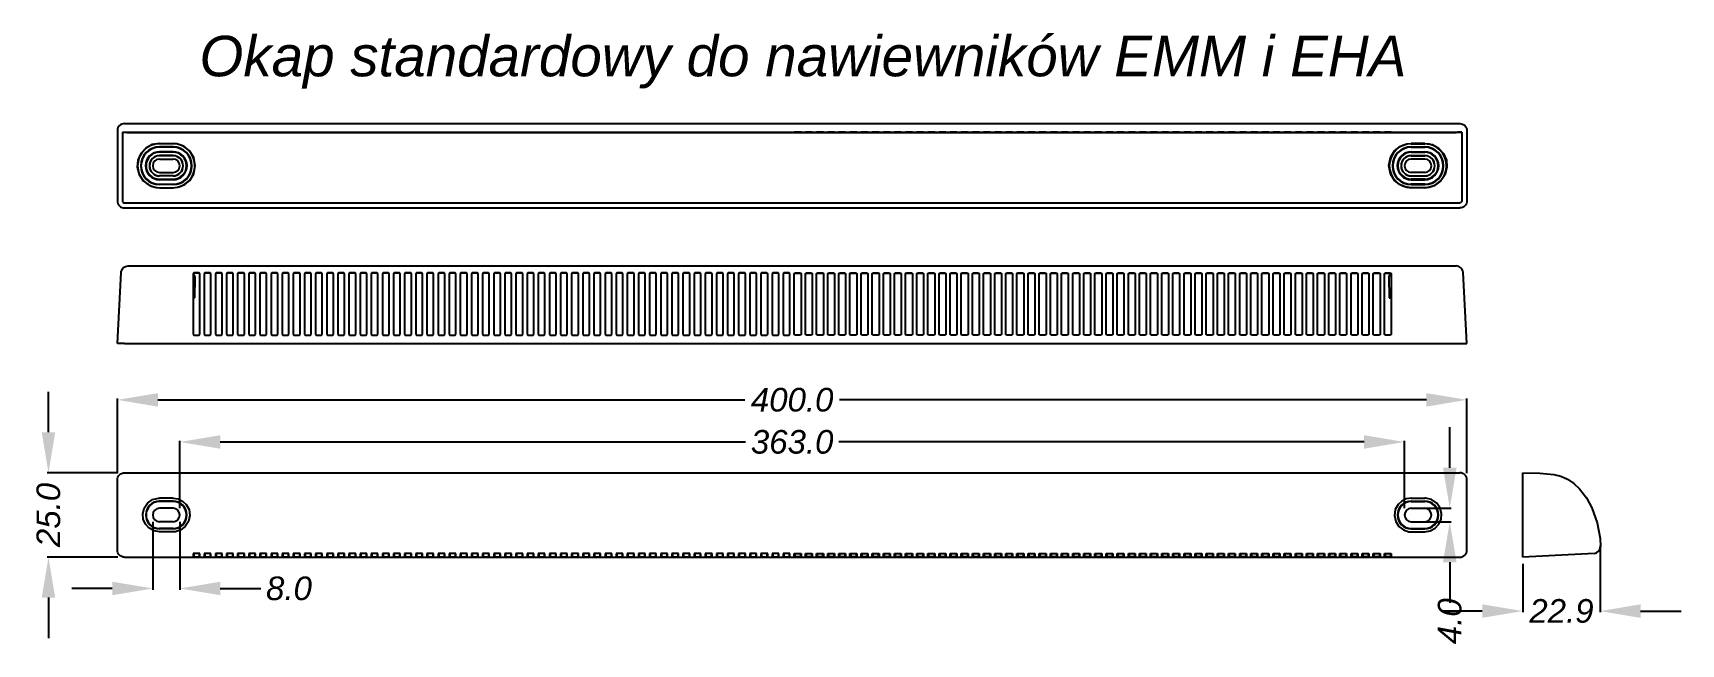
# Model space of a CAD drawing. Extents: x 11 to 255, y 34 to 125.
import ezdxf

# ---------------------------------------------------------------- set-up
doc = ezdxf.new("R2010")
doc.units = 0
doc.header["$MEASUREMENT"] = 0
doc.header["$PDSIZE"] = -1
doc.layers.get('0').update_dxf_attribs({"linetype": 'CONTINUOUS'})
doc.layers.get('DEFPOINTS').update_dxf_attribs({"linetype": 'CONTINUOUS'})
doc.styles.get("Standard").update_dxf_attribs({"font": 'ARIALI.TTF'})
doc.dimstyles.get("Standard").update_dxf_attribs({"dimtxt": 0.18, "dimasz": 0.18, "dimexe": 0.18, "dimexo": 0.0625, "dimgap": 0.09, "dimtad": 0, "dimtih": 1, "dimtoh": 1, "dimdec": 4, "dimzin": 0, "dimtxsty": 'STANDARD', "dimcen": 0.09, "dimazin": 3, "dimtfac": 1, "dimtdec": 4, "dimtofl": 0, "dimtmove": 0, "dimatfit": 3, "dimtolj": 1, "dimtzin": 0})

msp = doc.modelspace()

# ---------------------------------------------------------------- texts
at = {"linetype": 'CONTINUOUS'}
msp.add_text('Okap standardowy do nawiewników EMM i EHA', height=6, dxfattribs=at).set_placement((35.247, 118.529))

# ---------------------------------------------------------------- blocks, each defined once
blk = doc.blocks.new('*D')
at = {"color": 0, "linetype": 'BYBLOCK'}
for p, q in [((12.88, 65.77), (12.88, 71.77)), ((23.09, 59.72), (23.09, 70.76)), ((29.09, 70.58), (116.06, 70.58)), ((217.09, 70.58), (130.12, 70.58)), ((223.09, 59.72), (223.09, 70.76)), ((220.55, 60.52), (220.55, 66.52)), ((32.34, 54.52), (32.34, 64.52)), ((38.34, 64.34), (116.18, 64.34)), ((207.84, 64.34), (129.99, 64.34)), ((213.84, 54.52), (213.84, 64.52)), ((23.14, 59.77), (12.7, 59.77)), ((215.84, 54.52), (220.73, 54.52)), ((28.34, 52.52), (28.34, 42.45)), ((32.34, 52.52), (32.34, 42.45)), ((215.84, 52.52), (220.73, 52.52)), ((242.82, 49.02), (242.82, 39.1)), ((23.14, 47.27), (12.7, 47.27)), ((220.55, 46.52), (220.55, 40.52)), ((231.37, 46.27), (231.37, 39.1)), ((22.34, 42.63), (16.34, 42.63)), ((38.34, 42.63), (44.34, 42.63)), ((12.88, 41.27), (12.88, 35.27)), ((225.37, 39.28), (219.37, 39.28)), ((248.82, 39.28), (254.82, 39.28))]:
    blk.add_line(p, q, dxfattribs=at)
for points in [[(29.09, 71.58), (29.09, 69.58), (23.09, 70.58)], [(217.09, 71.58), (217.09, 69.58), (223.09, 70.58)], [(11.88, 65.77), (13.88, 65.77), (12.88, 59.77)], [(32.34, 64.34), (38.34, 63.34), (38.34, 65.34)], [(213.84, 64.34), (207.84, 63.34), (207.84, 65.34)], [(220.55, 54.52), (219.55, 60.52), (221.55, 60.52)], [(220.55, 52.52), (219.55, 46.52), (221.55, 46.52)], [(11.88, 41.27), (13.88, 41.27), (12.88, 47.27)], [(28.34, 42.63), (22.34, 41.63), (22.34, 43.63)], [(32.34, 42.63), (38.34, 41.63), (38.34, 43.63)], [(231.37, 39.28), (225.37, 38.28), (225.37, 40.28)], [(242.82, 39.28), (248.82, 38.28), (248.82, 40.28)]]:
    blk.add_solid(points, dxfattribs=at)
at = {"layer": 'DEFPOINTS', "color": 0, "linetype": 'BYBLOCK'}
for p in [(223.09, 70.58), (23.09, 58.72), (24.14, 59.77), (223.09, 58.72), (214.84, 54.52), (28.34, 53.52), (32.34, 53.52), (32.34, 53.52), (213.84, 53.52), (214.84, 52.52), (242.82, 50.02), (12.88, 47.27), (24.14, 47.27), (231.37, 47.27)]:
    blk.add_point(p, dxfattribs=at)
at = {"color": 0, "linetype": 'BYBLOCK', "char_height": 3.5, "attachment_point": 5}
for s, insert in [('\\A1;400.0', (123.09, 70.58)), ('\\A1;363.0', (123.09, 64.34)), ('\\A1;8.0', (48.52, 42.63)), ('\\A1;22.9', (237.1, 39.28))]:
    blk.add_mtext(s, dxfattribs=dict(at, insert=insert))
at = {"color": 0, "linetype": 'BYBLOCK', "char_height": 3.5, "attachment_point": 5, "rotation": 90}
for s, insert in [('\\A1;25.0', (12.88, 53.52)), ('\\A1;4.0', (220.55, 37.77))]:
    blk.add_mtext(s, dxfattribs=dict(at, insert=insert))

# ---------------------------------------------------------------- dimensions: what is measured, and where the dimension line sits
at = {"linetype": 'CONTINUOUS'}
dim = msp.add_linear_dim(base=(12.877, 47.273), p1=(24.138, 59.773), p2=(24.136, 47.273), angle=90, dimstyle='STANDARD', override={"dimtxt": 3.5, "dimasz": 6, "dimexo": 1, "dimgap": 1, "dimtih": 0, "dimtoh": 0, "dimdec": 1, "dimlfac": 2, "dimdle": 1, "dimtdec": 1}, dxfattribs=at)
dim.commit()
dim.dimension.update_dxf_attribs({"geometry": '*D', "text_midpoint": (12.877, 53.523)})
for base, p1, p2, middle in [((223.087, 70.576), (23.087, 58.724), (223.087, 58.724), (123.087, 70.576)), ((242.821, 39.277), (231.374, 47.273), (242.821, 50.016), (237.098, 39.277)), ((213.836, 64.336), (32.338, 53.523), (213.836, 53.523), (123.087, 64.336)), ((32.338, 42.627), (28.338, 53.523), (32.338, 53.523), (48.523, 42.627))]:
    dim = msp.add_linear_dim(base=base, p1=p1, p2=p2, dimstyle='STANDARD', override={"dimtxt": 3.5, "dimasz": 6, "dimexo": 1, "dimgap": 1, "dimtih": 0, "dimtoh": 0, "dimdec": 1, "dimlfac": 2, "dimdle": 1, "dimtdec": 1}, dxfattribs=at)
    dim.commit()
    dim.dimension.update_dxf_attribs({"geometry": '*D', "text_midpoint": middle})
dim = msp.add_linear_dim(base=(220.552, 52.523), p1=(214.836, 54.523), p2=(214.836, 52.523), angle=90, dimstyle='STANDARD', override={"dimtxt": 3.5, "dimasz": 6, "dimexo": 1, "dimgap": 1, "dimtih": 0, "dimtoh": 0, "dimdec": 1, "dimlfac": 2, "dimdle": 1, "dimtdec": 1}, dxfattribs=at)
dim.commit()
dim.dimension.update_dxf_attribs({"geometry": '*D', "text_midpoint": (220.552, 37.766), "text_rotation": 90})

# ---------------------------------------------------------------- linework, layer by layer
at = {"color": 7, "linetype": 'CONTINUOUS'}
for p, q in [((23.087, 110.473), (23.087, 100.071)), ((23.838, 110.271), (23.838, 100.071)), ((23.838, 110.271), (222.336, 110.271)), ((23.838, 110.271), (24.059, 110.251)), ((24.136, 111.521), (222.039, 111.521)), ((24.689, 110.219), (221.486, 110.219)), ((34.312, 110.265), (34.412, 110.265)), ((34.312, 110.22), (34.312, 110.265)), ((34.412, 110.22), (34.312, 110.22)), ((34.412, 110.265), (35.212, 110.265)), ((34.412, 110.22), (34.412, 110.265)), ((35.212, 110.22), (34.412, 110.22)), ((35.212, 110.265), (35.312, 110.265)), ((35.212, 110.22), (35.212, 110.265)), ((35.312, 110.22), (35.212, 110.22)), ((35.312, 110.265), (35.312, 110.22)), ((35.962, 110.265), (36.062, 110.265)), ((35.962, 110.22), (35.962, 110.265)), ((36.062, 110.22), (35.962, 110.22)), ((36.062, 110.265), (36.862, 110.265)), ((36.062, 110.22), (36.062, 110.265)), ((36.862, 110.22), (36.062, 110.22)), ((36.862, 110.265), (36.962, 110.265)), ((36.862, 110.22), (36.862, 110.265)), ((36.962, 110.22), (36.862, 110.22)), ((36.962, 110.265), (36.962, 110.22)), ((37.612, 110.265), (37.712, 110.265)), ((37.612, 110.22), (37.612, 110.265)), ((37.712, 110.22), (37.612, 110.22)), ((37.712, 110.265), (38.512, 110.265)), ((37.712, 110.22), (37.712, 110.265)), ((38.512, 110.22), (37.712, 110.22)), ((38.512, 110.265), (38.612, 110.265)), ((38.512, 110.22), (38.512, 110.265)), ((38.612, 110.22), (38.512, 110.22)), ((38.612, 110.265), (38.612, 110.22)), ((39.262, 110.265), (39.362, 110.265)), ((39.262, 110.22), (39.262, 110.265)), ((39.362, 110.22), (39.262, 110.22)), ((39.362, 110.265), (40.162, 110.265)), ((39.362, 110.22), (39.362, 110.265)), ((40.162, 110.22), (39.362, 110.22)), ((40.162, 110.265), (40.262, 110.265)), ((40.162, 110.22), (40.162, 110.265)), ((40.262, 110.22), (40.162, 110.22)), ((40.262, 110.265), (40.262, 110.22)), ((40.912, 110.265), (41.012, 110.265)), ((40.912, 110.22), (40.912, 110.265)), ((41.012, 110.22), (40.912, 110.22)), ((41.012, 110.265), (41.812, 110.265)), ((41.012, 110.22), (41.012, 110.265)), ((41.812, 110.22), (41.012, 110.22)), ((41.812, 110.265), (41.912, 110.265)), ((41.812, 110.22), (41.812, 110.265)), ((41.912, 110.22), (41.812, 110.22)), ((41.912, 110.265), (41.912, 110.22)), ((42.562, 110.265), (42.662, 110.265)), ((42.562, 110.22), (42.562, 110.265)), ((42.662, 110.22), (42.562, 110.22)), ((42.662, 110.265), (43.462, 110.265)), ((42.662, 110.22), (42.662, 110.265)), ((43.462, 110.22), (42.662, 110.22)), ((43.462, 110.265), (43.562, 110.265)), ((43.462, 110.22), (43.462, 110.265)), ((43.562, 110.22), (43.462, 110.22)), ((43.562, 110.265), (43.562, 110.22)), ((44.212, 110.265), (44.312, 110.265)), ((44.212, 110.22), (44.212, 110.265)), ((44.312, 110.22), (44.212, 110.22)), ((44.312, 110.265), (45.112, 110.265)), ((44.312, 110.22), (44.312, 110.265)), ((45.112, 110.22), (44.312, 110.22)), ((45.112, 110.265), (45.212, 110.265)), ((45.112, 110.22), (45.112, 110.265)), ((45.212, 110.22), (45.112, 110.22)), ((45.212, 110.265), (45.212, 110.22)), ((45.862, 110.265), (45.962, 110.265)), ((45.862, 110.22), (45.862, 110.265)), ((45.962, 110.22), (45.862, 110.22)), ((45.962, 110.265), (46.762, 110.265)), ((45.962, 110.22), (45.962, 110.265)), ((46.762, 110.22), (45.962, 110.22)), ((46.762, 110.265), (46.862, 110.265)), ((46.762, 110.22), (46.762, 110.265)), ((46.862, 110.22), (46.762, 110.22)), ((46.862, 110.265), (46.862, 110.22)), ((47.512, 110.265), (47.612, 110.265)), ((47.512, 110.22), (47.512, 110.265)), ((47.612, 110.22), (47.512, 110.22)), ((47.612, 110.265), (48.412, 110.265)), ((47.612, 110.22), (47.612, 110.265)), ((48.412, 110.22), (47.612, 110.22)), ((48.412, 110.265), (48.512, 110.265)), ((48.412, 110.22), (48.412, 110.265)), ((48.512, 110.22), (48.412, 110.22)), ((48.512, 110.265), (48.512, 110.22)), ((49.162, 110.265), (49.262, 110.265)), ((49.162, 110.22), (49.162, 110.265)), ((49.262, 110.22), (49.162, 110.22)), ((49.262, 110.265), (50.062, 110.265)), ((49.262, 110.22), (49.262, 110.265)), ((50.062, 110.22), (49.262, 110.22)), ((50.062, 110.265), (50.162, 110.265)), ((50.062, 110.22), (50.062, 110.265)), ((50.162, 110.22), (50.062, 110.22)), ((50.162, 110.265), (50.162, 110.22)), ((50.812, 110.265), (50.912, 110.265)), ((50.812, 110.22), (50.812, 110.265)), ((50.912, 110.22), (50.812, 110.22)), ((50.912, 110.265), (51.712, 110.265)), ((50.912, 110.22), (50.912, 110.265)), ((51.712, 110.22), (50.912, 110.22)), ((51.712, 110.265), (51.812, 110.265)), ((51.712, 110.22), (51.712, 110.265)), ((51.812, 110.22), (51.712, 110.22)), ((51.812, 110.265), (51.812, 110.22)), ((52.462, 110.265), (52.562, 110.265)), ((52.462, 110.22), (52.462, 110.265)), ((52.562, 110.22), (52.462, 110.22)), ((52.562, 110.265), (53.362, 110.265)), ((52.562, 110.22), (52.562, 110.265)), ((53.362, 110.22), (52.562, 110.22)), ((53.362, 110.265), (53.462, 110.265)), ((53.362, 110.22), (53.362, 110.265)), ((53.462, 110.22), (53.362, 110.22)), ((53.462, 110.265), (53.462, 110.22)), ((54.112, 110.265), (54.212, 110.265)), ((54.112, 110.22), (54.112, 110.265)), ((54.212, 110.22), (54.112, 110.22)), ((54.212, 110.265), (55.012, 110.265)), ((54.212, 110.22), (54.212, 110.265)), ((55.012, 110.22), (54.212, 110.22)), ((55.012, 110.265), (55.112, 110.265)), ((55.012, 110.22), (55.012, 110.265)), ((55.112, 110.22), (55.012, 110.22)), ((55.112, 110.265), (55.112, 110.22)), ((55.762, 110.265), (55.862, 110.265)), ((55.762, 110.22), (55.762, 110.265)), ((55.862, 110.22), (55.762, 110.22)), ((55.862, 110.265), (56.662, 110.265)), ((55.862, 110.22), (55.862, 110.265)), ((56.662, 110.22), (55.862, 110.22)), ((56.662, 110.265), (56.762, 110.265)), ((56.662, 110.22), (56.662, 110.265)), ((56.762, 110.22), (56.662, 110.22)), ((56.762, 110.265), (56.762, 110.22)), ((57.412, 110.265), (57.512, 110.265)), ((57.412, 110.22), (57.412, 110.265)), ((57.512, 110.22), (57.412, 110.22)), ((57.512, 110.265), (58.312, 110.265)), ((57.512, 110.22), (57.512, 110.265)), ((58.312, 110.22), (57.512, 110.22)), ((58.312, 110.265), (58.412, 110.265)), ((58.312, 110.22), (58.312, 110.265)), ((58.412, 110.22), (58.312, 110.22)), ((58.412, 110.265), (58.412, 110.22)), ((59.062, 110.265), (59.162, 110.265)), ((59.062, 110.22), (59.062, 110.265)), ((59.162, 110.22), (59.062, 110.22)), ((59.162, 110.265), (59.962, 110.265)), ((59.162, 110.22), (59.162, 110.265)), ((59.962, 110.22), (59.162, 110.22)), ((59.962, 110.265), (60.062, 110.265)), ((59.962, 110.22), (59.962, 110.265)), ((60.062, 110.22), (59.962, 110.22)), ((60.062, 110.265), (60.062, 110.22)), ((60.712, 110.265), (60.812, 110.265)), ((60.712, 110.22), (60.712, 110.265)), ((60.812, 110.22), (60.712, 110.22)), ((60.812, 110.265), (61.612, 110.265)), ((60.812, 110.22), (60.812, 110.265)), ((61.612, 110.22), (60.812, 110.22)), ((61.612, 110.265), (61.712, 110.265)), ((61.612, 110.22), (61.612, 110.265)), ((61.712, 110.22), (61.612, 110.22)), ((61.712, 110.265), (61.712, 110.22)), ((62.362, 110.265), (62.462, 110.265)), ((62.362, 110.22), (62.362, 110.265)), ((62.462, 110.22), (62.362, 110.22)), ((62.462, 110.265), (63.262, 110.265)), ((62.462, 110.22), (62.462, 110.265)), ((63.262, 110.22), (62.462, 110.22)), ((63.262, 110.265), (63.362, 110.265)), ((63.262, 110.22), (63.262, 110.265)), ((63.362, 110.22), (63.262, 110.22)), ((63.362, 110.265), (63.362, 110.22)), ((64.012, 110.265), (64.112, 110.265)), ((64.012, 110.22), (64.012, 110.265)), ((64.112, 110.22), (64.012, 110.22)), ((64.112, 110.265), (64.912, 110.265)), ((64.112, 110.22), (64.112, 110.265)), ((64.912, 110.22), (64.112, 110.22)), ((64.912, 110.265), (65.012, 110.265)), ((64.912, 110.22), (64.912, 110.265)), ((65.012, 110.22), (64.912, 110.22)), ((65.012, 110.265), (65.012, 110.22)), ((65.662, 110.265), (65.762, 110.265)), ((65.662, 110.22), (65.662, 110.265)), ((65.762, 110.22), (65.662, 110.22)), ((65.762, 110.265), (66.562, 110.265)), ((65.762, 110.22), (65.762, 110.265)), ((66.562, 110.22), (65.762, 110.22)), ((66.562, 110.265), (66.662, 110.265)), ((66.562, 110.22), (66.562, 110.265)), ((66.662, 110.22), (66.562, 110.22)), ((66.662, 110.265), (66.662, 110.22)), ((67.312, 110.265), (67.412, 110.265)), ((67.312, 110.22), (67.312, 110.265)), ((67.412, 110.22), (67.312, 110.22)), ((67.412, 110.265), (68.212, 110.265)), ((67.412, 110.22), (67.412, 110.265)), ((68.212, 110.22), (67.412, 110.22)), ((68.212, 110.265), (68.312, 110.265)), ((68.212, 110.22), (68.212, 110.265)), ((68.312, 110.22), (68.212, 110.22)), ((68.312, 110.265), (68.312, 110.22)), ((68.962, 110.265), (69.062, 110.265)), ((68.962, 110.22), (68.962, 110.265)), ((69.062, 110.22), (68.962, 110.22)), ((69.062, 110.265), (69.862, 110.265)), ((69.062, 110.22), (69.062, 110.265)), ((69.862, 110.22), (69.062, 110.22)), ((69.862, 110.265), (69.962, 110.265)), ((69.862, 110.22), (69.862, 110.265)), ((69.962, 110.22), (69.862, 110.22)), ((69.962, 110.265), (69.962, 110.22)), ((70.612, 110.265), (70.712, 110.265)), ((70.612, 110.22), (70.612, 110.265)), ((70.712, 110.22), (70.612, 110.22)), ((70.712, 110.265), (71.512, 110.265)), ((70.712, 110.22), (70.712, 110.265)), ((71.512, 110.22), (70.712, 110.22)), ((71.512, 110.265), (71.612, 110.265)), ((71.512, 110.22), (71.512, 110.265)), ((71.612, 110.22), (71.512, 110.22)), ((71.612, 110.265), (71.612, 110.22)), ((72.262, 110.265), (72.362, 110.265)), ((72.262, 110.22), (72.262, 110.265)), ((72.362, 110.22), (72.262, 110.22)), ((72.362, 110.265), (73.162, 110.265)), ((72.362, 110.22), (72.362, 110.265)), ((73.162, 110.22), (72.362, 110.22)), ((73.162, 110.265), (73.262, 110.265)), ((73.162, 110.22), (73.162, 110.265)), ((73.262, 110.22), (73.162, 110.22)), ((73.262, 110.265), (73.262, 110.22)), ((73.912, 110.265), (74.012, 110.265)), ((73.912, 110.22), (73.912, 110.265)), ((74.012, 110.22), (73.912, 110.22)), ((74.012, 110.265), (74.812, 110.265)), ((74.012, 110.22), (74.012, 110.265)), ((74.812, 110.22), (74.012, 110.22)), ((74.812, 110.265), (74.912, 110.265)), ((74.812, 110.22), (74.812, 110.265)), ((74.912, 110.22), (74.812, 110.22)), ((74.912, 110.265), (74.912, 110.22)), ((75.562, 110.265), (75.662, 110.265)), ((75.562, 110.22), (75.562, 110.265)), ((75.662, 110.22), (75.562, 110.22)), ((75.662, 110.265), (76.462, 110.265)), ((75.662, 110.22), (75.662, 110.265)), ((76.462, 110.22), (75.662, 110.22)), ((76.462, 110.265), (76.562, 110.265)), ((76.462, 110.22), (76.462, 110.265)), ((76.562, 110.22), (76.462, 110.22)), ((76.562, 110.265), (76.562, 110.22)), ((77.212, 110.265), (77.312, 110.265)), ((77.212, 110.22), (77.212, 110.265)), ((77.312, 110.22), (77.212, 110.22)), ((77.312, 110.265), (78.112, 110.265)), ((77.312, 110.22), (77.312, 110.265)), ((78.112, 110.22), (77.312, 110.22)), ((78.112, 110.265), (78.212, 110.265)), ((78.112, 110.22), (78.112, 110.265)), ((78.212, 110.22), (78.112, 110.22)), ((78.212, 110.265), (78.212, 110.22)), ((78.862, 110.265), (78.962, 110.265)), ((78.862, 110.22), (78.862, 110.265)), ((78.962, 110.22), (78.862, 110.22)), ((78.962, 110.265), (79.762, 110.265)), ((78.962, 110.22), (78.962, 110.265)), ((79.762, 110.22), (78.962, 110.22)), ((79.762, 110.265), (79.862, 110.265)), ((79.762, 110.22), (79.762, 110.265)), ((79.862, 110.22), (79.762, 110.22)), ((79.862, 110.265), (79.862, 110.22)), ((80.512, 110.265), (80.612, 110.265)), ((80.512, 110.22), (80.512, 110.265)), ((80.612, 110.22), (80.512, 110.22)), ((80.612, 110.265), (81.412, 110.265)), ((80.612, 110.22), (80.612, 110.265)), ((81.412, 110.22), (80.612, 110.22)), ((81.412, 110.265), (81.512, 110.265)), ((81.412, 110.22), (81.412, 110.265)), ((81.512, 110.22), (81.412, 110.22)), ((81.512, 110.265), (81.512, 110.22)), ((82.162, 110.265), (82.262, 110.265)), ((82.162, 110.22), (82.162, 110.265)), ((82.262, 110.22), (82.162, 110.22)), ((82.262, 110.265), (83.062, 110.265)), ((82.262, 110.22), (82.262, 110.265)), ((83.062, 110.22), (82.262, 110.22)), ((83.062, 110.265), (83.162, 110.265)), ((83.062, 110.22), (83.062, 110.265)), ((83.162, 110.22), (83.062, 110.22)), ((83.162, 110.265), (83.162, 110.22)), ((83.812, 110.265), (83.912, 110.265)), ((83.812, 110.22), (83.812, 110.265)), ((83.912, 110.22), (83.812, 110.22)), ((83.912, 110.265), (84.712, 110.265)), ((83.912, 110.22), (83.912, 110.265)), ((84.712, 110.22), (83.912, 110.22)), ((84.712, 110.265), (84.812, 110.265)), ((84.712, 110.22), (84.712, 110.265)), ((84.812, 110.22), (84.712, 110.22)), ((84.812, 110.265), (84.812, 110.22)), ((85.462, 110.265), (85.562, 110.265)), ((85.462, 110.22), (85.462, 110.265)), ((85.562, 110.22), (85.462, 110.22)), ((85.562, 110.265), (86.362, 110.265)), ((85.562, 110.22), (85.562, 110.265)), ((86.362, 110.22), (85.562, 110.22)), ((86.362, 110.265), (86.462, 110.265)), ((86.362, 110.22), (86.362, 110.265)), ((86.462, 110.22), (86.362, 110.22)), ((86.462, 110.265), (86.462, 110.22)), ((87.112, 110.265), (87.212, 110.265)), ((87.112, 110.22), (87.112, 110.265)), ((87.212, 110.22), (87.112, 110.22)), ((87.212, 110.265), (88.012, 110.265)), ((87.212, 110.22), (87.212, 110.265)), ((88.012, 110.22), (87.212, 110.22)), ((88.012, 110.265), (88.112, 110.265)), ((88.012, 110.22), (88.012, 110.265)), ((88.112, 110.22), (88.012, 110.22)), ((88.112, 110.265), (88.112, 110.22)), ((88.762, 110.265), (88.862, 110.265)), ((88.762, 110.22), (88.762, 110.265)), ((88.862, 110.22), (88.762, 110.22)), ((88.862, 110.265), (89.662, 110.265)), ((88.862, 110.22), (88.862, 110.265)), ((89.662, 110.22), (88.862, 110.22)), ((89.662, 110.265), (89.762, 110.265)), ((89.662, 110.22), (89.662, 110.265)), ((89.762, 110.22), (89.662, 110.22)), ((89.762, 110.265), (89.762, 110.22)), ((90.412, 110.265), (90.512, 110.265)), ((90.412, 110.22), (90.412, 110.265)), ((90.512, 110.22), (90.412, 110.22)), ((90.512, 110.265), (91.312, 110.265)), ((90.512, 110.22), (90.512, 110.265)), ((91.312, 110.22), (90.512, 110.22)), ((91.312, 110.265), (91.412, 110.265)), ((91.312, 110.22), (91.312, 110.265)), ((91.412, 110.22), (91.312, 110.22)), ((91.412, 110.265), (91.412, 110.22)), ((92.062, 110.265), (92.162, 110.265)), ((92.062, 110.22), (92.062, 110.265)), ((92.162, 110.22), (92.062, 110.22)), ((92.162, 110.265), (92.962, 110.265)), ((92.162, 110.22), (92.162, 110.265)), ((92.962, 110.22), (92.162, 110.22)), ((92.962, 110.265), (93.062, 110.265)), ((92.962, 110.22), (92.962, 110.265)), ((93.062, 110.22), (92.962, 110.22)), ((93.062, 110.265), (93.062, 110.22)), ((93.712, 110.265), (93.812, 110.265)), ((93.712, 110.22), (93.712, 110.265)), ((93.812, 110.22), (93.712, 110.22)), ((93.812, 110.265), (94.612, 110.265)), ((93.812, 110.22), (93.812, 110.265)), ((94.612, 110.22), (93.812, 110.22)), ((94.612, 110.265), (94.712, 110.265)), ((94.612, 110.22), (94.612, 110.265)), ((94.712, 110.22), (94.612, 110.22)), ((94.712, 110.265), (94.712, 110.22)), ((95.362, 110.265), (95.462, 110.265)), ((95.362, 110.22), (95.362, 110.265)), ((95.462, 110.22), (95.362, 110.22)), ((95.462, 110.265), (96.262, 110.265)), ((95.462, 110.22), (95.462, 110.265)), ((96.262, 110.22), (95.462, 110.22)), ((96.262, 110.265), (96.362, 110.265)), ((96.262, 110.22), (96.262, 110.265)), ((96.362, 110.22), (96.262, 110.22)), ((96.362, 110.265), (96.362, 110.22)), ((97.012, 110.265), (97.112, 110.265)), ((97.012, 110.22), (97.012, 110.265)), ((97.112, 110.22), (97.012, 110.22)), ((97.112, 110.265), (97.912, 110.265)), ((97.112, 110.22), (97.112, 110.265)), ((97.912, 110.22), (97.112, 110.22)), ((97.912, 110.265), (98.012, 110.265)), ((97.912, 110.22), (97.912, 110.265)), ((98.012, 110.22), (97.912, 110.22)), ((98.012, 110.265), (98.012, 110.22)), ((98.662, 110.265), (98.762, 110.265)), ((98.662, 110.22), (98.662, 110.265)), ((98.762, 110.22), (98.662, 110.22)), ((98.762, 110.265), (99.562, 110.265)), ((98.762, 110.22), (98.762, 110.265)), ((99.562, 110.22), (98.762, 110.22)), ((99.562, 110.265), (99.662, 110.265)), ((99.562, 110.22), (99.562, 110.265)), ((99.662, 110.22), (99.562, 110.22)), ((99.662, 110.265), (99.662, 110.22)), ((100.312, 110.265), (100.412, 110.265)), ((100.312, 110.22), (100.312, 110.265)), ((100.412, 110.22), (100.312, 110.22)), ((100.412, 110.265), (101.212, 110.265)), ((100.412, 110.22), (100.412, 110.265)), ((101.212, 110.22), (100.412, 110.22)), ((101.212, 110.265), (101.312, 110.265)), ((101.212, 110.22), (101.212, 110.265)), ((101.312, 110.22), (101.212, 110.22)), ((101.312, 110.265), (101.312, 110.22)), ((101.962, 110.265), (102.062, 110.265)), ((101.962, 110.22), (101.962, 110.265)), ((102.062, 110.22), (101.962, 110.22)), ((102.062, 110.265), (102.862, 110.265)), ((102.062, 110.22), (102.062, 110.265)), ((102.862, 110.22), (102.062, 110.22)), ((102.862, 110.265), (102.962, 110.265)), ((102.862, 110.22), (102.862, 110.265)), ((102.962, 110.22), (102.862, 110.22)), ((102.962, 110.265), (102.962, 110.22)), ((103.612, 110.265), (103.712, 110.265)), ((103.612, 110.22), (103.612, 110.265)), ((103.712, 110.22), (103.612, 110.22)), ((103.712, 110.265), (104.512, 110.265)), ((103.712, 110.22), (103.712, 110.265)), ((104.512, 110.22), (103.712, 110.22)), ((104.512, 110.265), (104.612, 110.265)), ((104.512, 110.22), (104.512, 110.265)), ((104.612, 110.22), (104.512, 110.22)), ((104.612, 110.265), (104.612, 110.22)), ((105.262, 110.265), (105.362, 110.265)), ((105.262, 110.22), (105.262, 110.265)), ((105.362, 110.22), (105.262, 110.22)), ((105.362, 110.265), (106.162, 110.265)), ((105.362, 110.22), (105.362, 110.265)), ((106.162, 110.22), (105.362, 110.22)), ((106.162, 110.265), (106.262, 110.265)), ((106.162, 110.22), (106.162, 110.265)), ((106.262, 110.22), (106.162, 110.22)), ((106.262, 110.265), (106.262, 110.22)), ((106.912, 110.265), (107.012, 110.265)), ((106.912, 110.22), (106.912, 110.265)), ((107.012, 110.22), (106.912, 110.22)), ((107.012, 110.265), (107.812, 110.265)), ((107.012, 110.22), (107.012, 110.265)), ((107.812, 110.22), (107.012, 110.22)), ((107.812, 110.265), (107.912, 110.265)), ((107.812, 110.22), (107.812, 110.265)), ((107.912, 110.22), (107.812, 110.22)), ((107.912, 110.265), (107.912, 110.22)), ((108.562, 110.265), (108.662, 110.265)), ((108.562, 110.22), (108.562, 110.265)), ((108.662, 110.22), (108.562, 110.22)), ((108.662, 110.265), (109.462, 110.265)), ((108.662, 110.22), (108.662, 110.265)), ((109.462, 110.22), (108.662, 110.22)), ((109.462, 110.265), (109.562, 110.265)), ((109.462, 110.22), (109.462, 110.265)), ((109.562, 110.22), (109.462, 110.22)), ((109.562, 110.265), (109.562, 110.22)), ((110.212, 110.265), (110.312, 110.265)), ((110.212, 110.22), (110.212, 110.265)), ((110.312, 110.22), (110.212, 110.22)), ((110.312, 110.265), (111.112, 110.265)), ((110.312, 110.22), (110.312, 110.265)), ((111.112, 110.22), (110.312, 110.22)), ((111.112, 110.265), (111.212, 110.265)), ((111.112, 110.22), (111.112, 110.265)), ((111.212, 110.22), (111.112, 110.22)), ((111.212, 110.265), (111.212, 110.22)), ((111.862, 110.265), (111.962, 110.265)), ((111.862, 110.22), (111.862, 110.265)), ((111.962, 110.22), (111.862, 110.22)), ((111.962, 110.265), (112.762, 110.265)), ((111.962, 110.22), (111.962, 110.265)), ((112.762, 110.22), (111.962, 110.22)), ((112.762, 110.265), (112.862, 110.265)), ((112.762, 110.22), (112.762, 110.265)), ((112.862, 110.22), (112.762, 110.22)), ((112.862, 110.265), (112.862, 110.22)), ((113.512, 110.265), (113.612, 110.265)), ((113.512, 110.22), (113.512, 110.265)), ((113.612, 110.22), (113.512, 110.22)), ((113.612, 110.265), (114.412, 110.265)), ((113.612, 110.22), (113.612, 110.265)), ((114.412, 110.22), (113.612, 110.22)), ((114.412, 110.265), (114.512, 110.265)), ((114.412, 110.22), (114.412, 110.265)), ((114.512, 110.22), (114.412, 110.22)), ((114.512, 110.265), (114.512, 110.22)), ((115.162, 110.265), (115.262, 110.265)), ((115.162, 110.22), (115.162, 110.265)), ((115.262, 110.22), (115.162, 110.22)), ((115.262, 110.265), (116.062, 110.265)), ((115.262, 110.22), (115.262, 110.265)), ((116.062, 110.22), (115.262, 110.22)), ((116.062, 110.265), (116.162, 110.265)), ((116.062, 110.22), (116.062, 110.265)), ((116.162, 110.22), (116.062, 110.22)), ((116.162, 110.265), (116.162, 110.22)), ((116.812, 110.265), (116.912, 110.265)), ((116.812, 110.22), (116.812, 110.265)), ((116.912, 110.22), (116.812, 110.22)), ((116.912, 110.265), (117.712, 110.265)), ((116.912, 110.22), (116.912, 110.265)), ((117.712, 110.22), (116.912, 110.22)), ((117.712, 110.265), (117.812, 110.265)), ((117.712, 110.22), (117.712, 110.265)), ((117.812, 110.22), (117.712, 110.22)), ((117.812, 110.265), (117.812, 110.22)), ((118.462, 110.265), (118.562, 110.265)), ((118.462, 110.22), (118.462, 110.265)), ((118.562, 110.22), (118.462, 110.22)), ((118.562, 110.265), (119.362, 110.265)), ((118.562, 110.22), (118.562, 110.265)), ((119.362, 110.22), (118.562, 110.22)), ((119.362, 110.265), (119.462, 110.265)), ((119.362, 110.22), (119.362, 110.265)), ((119.462, 110.22), (119.362, 110.22)), ((119.462, 110.265), (119.462, 110.22)), ((120.112, 110.265), (120.212, 110.265)), ((120.112, 110.22), (120.112, 110.265)), ((120.212, 110.22), (120.112, 110.22)), ((120.212, 110.265), (121.012, 110.265)), ((120.212, 110.22), (120.212, 110.265)), ((121.012, 110.22), (120.212, 110.22)), ((121.012, 110.265), (121.112, 110.265)), ((121.012, 110.22), (121.012, 110.265)), ((121.112, 110.22), (121.012, 110.22)), ((121.112, 110.265), (121.112, 110.22)), ((121.762, 110.265), (121.862, 110.265)), ((121.762, 110.22), (121.762, 110.265)), ((121.862, 110.22), (121.762, 110.22)), ((121.862, 110.265), (122.662, 110.265)), ((121.862, 110.22), (121.862, 110.265)), ((122.662, 110.22), (121.862, 110.22)), ((122.662, 110.265), (122.762, 110.265)), ((122.662, 110.22), (122.662, 110.265)), ((122.762, 110.22), (122.662, 110.22)), ((122.762, 110.265), (122.762, 110.22)), ((123.512, 110.265), (123.412, 110.265)), ((123.412, 110.265), (123.412, 110.22)), ((123.412, 110.22), (123.512, 110.22)), ((124.312, 110.265), (123.512, 110.265)), ((123.512, 110.22), (123.512, 110.265)), ((123.512, 110.22), (124.312, 110.22)), ((124.412, 110.265), (124.312, 110.265)), ((124.312, 110.22), (124.312, 110.265)), ((124.312, 110.22), (124.412, 110.22)), ((124.412, 110.22), (124.412, 110.265)), ((125.162, 110.265), (125.062, 110.265)), ((125.062, 110.265), (125.062, 110.22)), ((125.062, 110.22), (125.162, 110.22)), ((125.962, 110.265), (125.162, 110.265)), ((125.162, 110.22), (125.162, 110.265)), ((125.162, 110.22), (125.962, 110.22)), ((126.062, 110.265), (125.962, 110.265)), ((125.962, 110.22), (125.962, 110.265)), ((125.962, 110.22), (126.062, 110.22)), ((126.062, 110.22), (126.062, 110.265)), ((126.812, 110.265), (126.712, 110.265)), ((126.712, 110.265), (126.712, 110.22)), ((126.712, 110.22), (126.812, 110.22)), ((127.612, 110.265), (126.812, 110.265)), ((126.812, 110.22), (126.812, 110.265)), ((126.812, 110.22), (127.612, 110.22)), ((127.712, 110.265), (127.612, 110.265)), ((127.612, 110.22), (127.612, 110.265)), ((127.612, 110.22), (127.712, 110.22)), ((127.712, 110.22), (127.712, 110.265)), ((128.462, 110.265), (128.362, 110.265)), ((128.362, 110.265), (128.362, 110.22)), ((128.362, 110.22), (128.462, 110.22)), ((129.262, 110.265), (128.462, 110.265)), ((128.462, 110.22), (128.462, 110.265)), ((128.462, 110.22), (129.262, 110.22)), ((129.362, 110.265), (129.262, 110.265)), ((129.262, 110.22), (129.262, 110.265)), ((129.262, 110.22), (129.362, 110.22)), ((129.362, 110.22), (129.362, 110.265)), ((130.112, 110.265), (130.012, 110.265)), ((130.012, 110.265), (130.012, 110.22)), ((130.012, 110.22), (130.112, 110.22)), ((130.912, 110.265), (130.112, 110.265)), ((130.112, 110.22), (130.112, 110.265)), ((130.112, 110.22), (130.912, 110.22)), ((131.012, 110.265), (130.912, 110.265)), ((130.912, 110.22), (130.912, 110.265)), ((130.912, 110.22), (131.012, 110.22)), ((131.012, 110.22), (131.012, 110.265)), ((131.762, 110.265), (131.662, 110.265)), ((131.662, 110.265), (131.662, 110.22)), ((131.662, 110.22), (131.762, 110.22)), ((132.562, 110.265), (131.762, 110.265)), ((131.762, 110.22), (131.762, 110.265)), ((131.762, 110.22), (132.562, 110.22)), ((132.662, 110.265), (132.562, 110.265)), ((132.562, 110.22), (132.562, 110.265)), ((132.562, 110.22), (132.662, 110.22)), ((132.662, 110.22), (132.662, 110.265)), ((133.412, 110.265), (133.312, 110.265)), ((133.312, 110.265), (133.312, 110.22)), ((133.312, 110.22), (133.412, 110.22)), ((134.212, 110.265), (133.412, 110.265)), ((133.412, 110.22), (133.412, 110.265)), ((133.412, 110.22), (134.212, 110.22)), ((134.312, 110.265), (134.212, 110.265)), ((134.212, 110.22), (134.212, 110.265)), ((134.212, 110.22), (134.312, 110.22)), ((134.312, 110.22), (134.312, 110.265)), ((135.062, 110.265), (134.962, 110.265)), ((134.962, 110.265), (134.962, 110.22)), ((134.962, 110.22), (135.062, 110.22)), ((135.862, 110.265), (135.062, 110.265)), ((135.062, 110.22), (135.062, 110.265)), ((135.062, 110.22), (135.862, 110.22)), ((135.962, 110.265), (135.862, 110.265)), ((135.862, 110.22), (135.862, 110.265)), ((135.862, 110.22), (135.962, 110.22)), ((135.962, 110.22), (135.962, 110.265)), ((136.712, 110.265), (136.612, 110.265)), ((136.612, 110.265), (136.612, 110.22)), ((136.612, 110.22), (136.712, 110.22)), ((137.512, 110.265), (136.712, 110.265)), ((136.712, 110.22), (136.712, 110.265)), ((136.712, 110.22), (137.512, 110.22)), ((137.612, 110.265), (137.512, 110.265)), ((137.512, 110.22), (137.512, 110.265)), ((137.512, 110.22), (137.612, 110.22)), ((137.612, 110.22), (137.612, 110.265)), ((138.362, 110.265), (138.262, 110.265)), ((138.262, 110.265), (138.262, 110.22)), ((138.262, 110.22), (138.362, 110.22)), ((139.162, 110.265), (138.362, 110.265)), ((138.362, 110.22), (138.362, 110.265)), ((138.362, 110.22), (139.162, 110.22)), ((139.262, 110.265), (139.162, 110.265)), ((139.162, 110.22), (139.162, 110.265)), ((139.162, 110.22), (139.262, 110.22)), ((139.262, 110.22), (139.262, 110.265)), ((140.012, 110.265), (139.912, 110.265)), ((139.912, 110.265), (139.912, 110.22)), ((139.912, 110.22), (140.012, 110.22)), ((140.812, 110.265), (140.012, 110.265)), ((140.012, 110.22), (140.012, 110.265)), ((140.012, 110.22), (140.812, 110.22)), ((140.912, 110.265), (140.812, 110.265)), ((140.812, 110.22), (140.812, 110.265)), ((140.812, 110.22), (140.912, 110.22)), ((140.912, 110.22), (140.912, 110.265)), ((141.662, 110.265), (141.562, 110.265)), ((141.562, 110.265), (141.562, 110.22)), ((141.562, 110.22), (141.662, 110.22)), ((142.462, 110.265), (141.662, 110.265)), ((141.662, 110.22), (141.662, 110.265)), ((141.662, 110.22), (142.462, 110.22)), ((142.562, 110.265), (142.462, 110.265)), ((142.462, 110.22), (142.462, 110.265)), ((142.462, 110.22), (142.562, 110.22)), ((142.562, 110.22), (142.562, 110.265)), ((143.312, 110.265), (143.212, 110.265)), ((143.212, 110.265), (143.212, 110.22)), ((143.212, 110.22), (143.312, 110.22)), ((144.112, 110.265), (143.312, 110.265)), ((143.312, 110.22), (143.312, 110.265)), ((143.312, 110.22), (144.112, 110.22)), ((144.212, 110.265), (144.112, 110.265)), ((144.112, 110.22), (144.112, 110.265)), ((144.112, 110.22), (144.212, 110.22)), ((144.212, 110.22), (144.212, 110.265)), ((144.962, 110.265), (144.862, 110.265)), ((144.862, 110.265), (144.862, 110.22)), ((144.862, 110.22), (144.962, 110.22)), ((145.762, 110.265), (144.962, 110.265)), ((144.962, 110.22), (144.962, 110.265)), ((144.962, 110.22), (145.762, 110.22)), ((145.862, 110.265), (145.762, 110.265)), ((145.762, 110.22), (145.762, 110.265)), ((145.762, 110.22), (145.862, 110.22)), ((145.862, 110.22), (145.862, 110.265)), ((146.612, 110.265), (146.512, 110.265)), ((146.512, 110.265), (146.512, 110.22)), ((146.512, 110.22), (146.612, 110.22)), ((147.412, 110.265), (146.612, 110.265)), ((146.612, 110.22), (146.612, 110.265)), ((146.612, 110.22), (147.412, 110.22)), ((147.512, 110.265), (147.412, 110.265)), ((147.412, 110.22), (147.412, 110.265)), ((147.412, 110.22), (147.512, 110.22)), ((147.512, 110.22), (147.512, 110.265)), ((148.262, 110.265), (148.162, 110.265)), ((148.162, 110.265), (148.162, 110.22)), ((148.162, 110.22), (148.262, 110.22)), ((149.062, 110.265), (148.262, 110.265)), ((148.262, 110.22), (148.262, 110.265)), ((148.262, 110.22), (149.062, 110.22)), ((149.162, 110.265), (149.062, 110.265)), ((149.062, 110.22), (149.062, 110.265)), ((149.062, 110.22), (149.162, 110.22)), ((149.162, 110.22), (149.162, 110.265)), ((149.912, 110.265), (149.812, 110.265)), ((149.812, 110.265), (149.812, 110.22)), ((149.812, 110.22), (149.912, 110.22)), ((150.712, 110.265), (149.912, 110.265)), ((149.912, 110.22), (149.912, 110.265)), ((149.912, 110.22), (150.712, 110.22)), ((150.812, 110.265), (150.712, 110.265)), ((150.712, 110.22), (150.712, 110.265)), ((150.712, 110.22), (150.812, 110.22)), ((150.812, 110.22), (150.812, 110.265)), ((151.562, 110.265), (151.462, 110.265)), ((151.462, 110.265), (151.462, 110.22)), ((151.462, 110.22), (151.562, 110.22)), ((152.362, 110.265), (151.562, 110.265)), ((151.562, 110.22), (151.562, 110.265)), ((151.562, 110.22), (152.362, 110.22)), ((152.462, 110.265), (152.362, 110.265)), ((152.362, 110.22), (152.362, 110.265)), ((152.362, 110.22), (152.462, 110.22)), ((152.462, 110.22), (152.462, 110.265)), ((153.212, 110.265), (153.112, 110.265)), ((153.112, 110.265), (153.112, 110.22)), ((153.112, 110.22), (153.212, 110.22)), ((154.012, 110.265), (153.212, 110.265)), ((153.212, 110.22), (153.212, 110.265)), ((153.212, 110.22), (154.012, 110.22)), ((154.112, 110.265), (154.012, 110.265)), ((154.012, 110.22), (154.012, 110.265)), ((154.012, 110.22), (154.112, 110.22)), ((154.112, 110.22), (154.112, 110.265)), ((154.862, 110.265), (154.762, 110.265)), ((154.762, 110.265), (154.762, 110.22)), ((154.762, 110.22), (154.862, 110.22)), ((155.662, 110.265), (154.862, 110.265)), ((154.862, 110.22), (154.862, 110.265)), ((154.862, 110.22), (155.662, 110.22)), ((155.762, 110.265), (155.662, 110.265)), ((155.662, 110.22), (155.662, 110.265)), ((155.662, 110.22), (155.762, 110.22)), ((155.762, 110.22), (155.762, 110.265)), ((156.512, 110.265), (156.412, 110.265)), ((156.412, 110.265), (156.412, 110.22)), ((156.412, 110.22), (156.512, 110.22)), ((157.312, 110.265), (156.512, 110.265)), ((156.512, 110.22), (156.512, 110.265)), ((156.512, 110.22), (157.312, 110.22)), ((157.412, 110.265), (157.312, 110.265)), ((157.312, 110.22), (157.312, 110.265)), ((157.312, 110.22), (157.412, 110.22)), ((157.412, 110.22), (157.412, 110.265)), ((158.162, 110.265), (158.062, 110.265)), ((158.062, 110.265), (158.062, 110.22)), ((158.062, 110.22), (158.162, 110.22)), ((158.962, 110.265), (158.162, 110.265)), ((158.162, 110.22), (158.162, 110.265)), ((158.162, 110.22), (158.962, 110.22)), ((159.062, 110.265), (158.962, 110.265)), ((158.962, 110.22), (158.962, 110.265)), ((158.962, 110.22), (159.062, 110.22)), ((159.062, 110.22), (159.062, 110.265)), ((159.812, 110.265), (159.712, 110.265)), ((159.712, 110.265), (159.712, 110.22)), ((159.712, 110.22), (159.812, 110.22)), ((160.612, 110.265), (159.812, 110.265)), ((159.812, 110.22), (159.812, 110.265)), ((159.812, 110.22), (160.612, 110.22)), ((160.712, 110.265), (160.612, 110.265)), ((160.612, 110.22), (160.612, 110.265)), ((160.612, 110.22), (160.712, 110.22)), ((160.712, 110.22), (160.712, 110.265)), ((161.462, 110.265), (161.362, 110.265)), ((161.362, 110.265), (161.362, 110.22)), ((161.362, 110.22), (161.462, 110.22)), ((162.262, 110.265), (161.462, 110.265)), ((161.462, 110.22), (161.462, 110.265)), ((161.462, 110.22), (162.262, 110.22)), ((162.362, 110.265), (162.262, 110.265)), ((162.262, 110.22), (162.262, 110.265)), ((162.262, 110.22), (162.362, 110.22)), ((162.362, 110.22), (162.362, 110.265)), ((163.112, 110.265), (163.012, 110.265)), ((163.012, 110.265), (163.012, 110.22)), ((163.012, 110.22), (163.112, 110.22)), ((163.912, 110.265), (163.112, 110.265)), ((163.112, 110.22), (163.112, 110.265)), ((163.112, 110.22), (163.912, 110.22)), ((164.012, 110.265), (163.912, 110.265)), ((163.912, 110.22), (163.912, 110.265)), ((163.912, 110.22), (164.012, 110.22)), ((164.012, 110.22), (164.012, 110.265)), ((164.762, 110.265), (164.662, 110.265)), ((164.662, 110.265), (164.662, 110.22)), ((164.662, 110.22), (164.762, 110.22)), ((165.562, 110.265), (164.762, 110.265)), ((164.762, 110.22), (164.762, 110.265)), ((164.762, 110.22), (165.562, 110.22)), ((165.662, 110.265), (165.562, 110.265)), ((165.562, 110.22), (165.562, 110.265)), ((165.562, 110.22), (165.662, 110.22)), ((165.662, 110.22), (165.662, 110.265)), ((166.412, 110.265), (166.312, 110.265)), ((166.312, 110.265), (166.312, 110.22)), ((166.312, 110.22), (166.412, 110.22)), ((167.212, 110.265), (166.412, 110.265)), ((166.412, 110.22), (166.412, 110.265)), ((166.412, 110.22), (167.212, 110.22)), ((167.312, 110.265), (167.212, 110.265)), ((167.212, 110.22), (167.212, 110.265)), ((167.212, 110.22), (167.312, 110.22)), ((167.312, 110.22), (167.312, 110.265)), ((168.062, 110.265), (167.962, 110.265)), ((167.962, 110.265), (167.962, 110.22)), ((167.962, 110.22), (168.062, 110.22)), ((168.862, 110.265), (168.062, 110.265)), ((168.062, 110.22), (168.062, 110.265)), ((168.062, 110.22), (168.862, 110.22)), ((168.962, 110.265), (168.862, 110.265)), ((168.862, 110.22), (168.862, 110.265)), ((168.862, 110.22), (168.962, 110.22)), ((168.962, 110.22), (168.962, 110.265)), ((169.712, 110.265), (169.612, 110.265)), ((169.612, 110.265), (169.612, 110.22)), ((169.612, 110.22), (169.712, 110.22)), ((170.512, 110.265), (169.712, 110.265)), ((169.712, 110.22), (169.712, 110.265)), ((169.712, 110.22), (170.512, 110.22)), ((170.612, 110.265), (170.512, 110.265)), ((170.512, 110.22), (170.512, 110.265)), ((170.512, 110.22), (170.612, 110.22)), ((170.612, 110.22), (170.612, 110.265)), ((171.362, 110.265), (171.262, 110.265)), ((171.262, 110.265), (171.262, 110.22)), ((171.262, 110.22), (171.362, 110.22)), ((172.162, 110.265), (171.362, 110.265)), ((171.362, 110.22), (171.362, 110.265)), ((171.362, 110.22), (172.162, 110.22)), ((172.262, 110.265), (172.162, 110.265)), ((172.162, 110.22), (172.162, 110.265)), ((172.162, 110.22), (172.262, 110.22)), ((172.262, 110.22), (172.262, 110.265)), ((173.012, 110.265), (172.912, 110.265)), ((172.912, 110.265), (172.912, 110.22)), ((172.912, 110.22), (173.012, 110.22)), ((173.812, 110.265), (173.012, 110.265)), ((173.012, 110.22), (173.012, 110.265)), ((173.012, 110.22), (173.812, 110.22)), ((173.912, 110.265), (173.812, 110.265)), ((173.812, 110.22), (173.812, 110.265)), ((173.812, 110.22), (173.912, 110.22)), ((173.912, 110.22), (173.912, 110.265)), ((174.662, 110.265), (174.562, 110.265)), ((174.562, 110.265), (174.562, 110.22)), ((174.562, 110.22), (174.662, 110.22)), ((175.462, 110.265), (174.662, 110.265)), ((174.662, 110.22), (174.662, 110.265)), ((174.662, 110.22), (175.462, 110.22)), ((175.562, 110.265), (175.462, 110.265)), ((175.462, 110.22), (175.462, 110.265)), ((175.462, 110.22), (175.562, 110.22)), ((175.562, 110.22), (175.562, 110.265)), ((176.312, 110.265), (176.212, 110.265)), ((176.212, 110.265), (176.212, 110.22)), ((176.212, 110.22), (176.312, 110.22)), ((177.112, 110.265), (176.312, 110.265)), ((176.312, 110.22), (176.312, 110.265)), ((176.312, 110.22), (177.112, 110.22)), ((177.212, 110.265), (177.112, 110.265)), ((177.112, 110.22), (177.112, 110.265)), ((177.112, 110.22), (177.212, 110.22)), ((177.212, 110.22), (177.212, 110.265)), ((177.962, 110.265), (177.862, 110.265)), ((177.862, 110.265), (177.862, 110.22)), ((177.862, 110.22), (177.962, 110.22)), ((178.762, 110.265), (177.962, 110.265)), ((177.962, 110.22), (177.962, 110.265)), ((177.962, 110.22), (178.762, 110.22)), ((178.862, 110.265), (178.762, 110.265)), ((178.762, 110.22), (178.762, 110.265)), ((178.762, 110.22), (178.862, 110.22)), ((178.862, 110.22), (178.862, 110.265)), ((179.612, 110.265), (179.512, 110.265)), ((179.512, 110.265), (179.512, 110.22)), ((179.512, 110.22), (179.612, 110.22)), ((180.412, 110.265), (179.612, 110.265)), ((179.612, 110.22), (179.612, 110.265)), ((179.612, 110.22), (180.412, 110.22)), ((180.512, 110.265), (180.412, 110.265)), ((180.412, 110.22), (180.412, 110.265)), ((180.412, 110.22), (180.512, 110.22)), ((180.512, 110.22), (180.512, 110.265)), ((181.262, 110.265), (181.162, 110.265)), ((181.162, 110.265), (181.162, 110.22)), ((181.162, 110.22), (181.262, 110.22)), ((182.062, 110.265), (181.262, 110.265)), ((181.262, 110.22), (181.262, 110.265)), ((181.262, 110.22), (182.062, 110.22)), ((182.162, 110.265), (182.062, 110.265)), ((182.062, 110.22), (182.062, 110.265)), ((182.062, 110.22), (182.162, 110.22)), ((182.162, 110.22), (182.162, 110.265)), ((182.912, 110.265), (182.812, 110.265)), ((182.812, 110.265), (182.812, 110.22)), ((182.812, 110.22), (182.912, 110.22)), ((183.712, 110.265), (182.912, 110.265)), ((182.912, 110.22), (182.912, 110.265)), ((182.912, 110.22), (183.712, 110.22)), ((183.812, 110.265), (183.712, 110.265)), ((183.712, 110.22), (183.712, 110.265)), ((183.712, 110.22), (183.812, 110.22)), ((183.812, 110.22), (183.812, 110.265)), ((184.562, 110.265), (184.462, 110.265)), ((184.462, 110.265), (184.462, 110.22)), ((184.462, 110.22), (184.562, 110.22)), ((185.362, 110.265), (184.562, 110.265)), ((184.562, 110.22), (184.562, 110.265)), ((184.562, 110.22), (185.362, 110.22)), ((185.462, 110.265), (185.362, 110.265)), ((185.362, 110.22), (185.362, 110.265)), ((185.362, 110.22), (185.462, 110.22)), ((185.462, 110.22), (185.462, 110.265)), ((186.212, 110.265), (186.112, 110.265)), ((186.112, 110.265), (186.112, 110.22)), ((186.112, 110.22), (186.212, 110.22)), ((187.012, 110.265), (186.212, 110.265)), ((186.212, 110.22), (186.212, 110.265)), ((186.212, 110.22), (187.012, 110.22)), ((187.112, 110.265), (187.012, 110.265)), ((187.012, 110.22), (187.012, 110.265)), ((187.012, 110.22), (187.112, 110.22)), ((187.112, 110.22), (187.112, 110.265)), ((187.862, 110.265), (187.762, 110.265)), ((187.762, 110.265), (187.762, 110.22)), ((187.762, 110.22), (187.862, 110.22)), ((188.662, 110.265), (187.862, 110.265)), ((187.862, 110.22), (187.862, 110.265)), ((187.862, 110.22), (188.662, 110.22)), ((188.762, 110.265), (188.662, 110.265)), ((188.662, 110.22), (188.662, 110.265)), ((188.662, 110.22), (188.762, 110.22)), ((188.762, 110.22), (188.762, 110.265)), ((189.512, 110.265), (189.412, 110.265)), ((189.412, 110.265), (189.412, 110.22)), ((189.412, 110.22), (189.512, 110.22)), ((190.312, 110.265), (189.512, 110.265)), ((189.512, 110.22), (189.512, 110.265)), ((189.512, 110.22), (190.312, 110.22)), ((190.412, 110.265), (190.312, 110.265)), ((190.312, 110.22), (190.312, 110.265)), ((190.312, 110.22), (190.412, 110.22)), ((190.412, 110.22), (190.412, 110.265)), ((191.162, 110.265), (191.062, 110.265)), ((191.062, 110.265), (191.062, 110.22)), ((191.062, 110.22), (191.162, 110.22)), ((191.962, 110.265), (191.162, 110.265)), ((191.162, 110.22), (191.162, 110.265)), ((191.162, 110.22), (191.962, 110.22)), ((192.062, 110.265), (191.962, 110.265)), ((191.962, 110.22), (191.962, 110.265)), ((191.962, 110.22), (192.062, 110.22)), ((192.062, 110.22), (192.062, 110.265)), ((192.812, 110.265), (192.712, 110.265)), ((192.712, 110.265), (192.712, 110.22)), ((192.712, 110.22), (192.812, 110.22)), ((193.612, 110.265), (192.812, 110.265)), ((192.812, 110.22), (192.812, 110.265)), ((192.812, 110.22), (193.612, 110.22)), ((193.712, 110.265), (193.612, 110.265)), ((193.612, 110.22), (193.612, 110.265)), ((193.612, 110.22), (193.712, 110.22)), ((193.712, 110.22), (193.712, 110.265)), ((194.462, 110.265), (194.362, 110.265)), ((194.362, 110.265), (194.362, 110.22)), ((194.362, 110.22), (194.462, 110.22)), ((195.262, 110.265), (194.462, 110.265)), ((194.462, 110.22), (194.462, 110.265)), ((194.462, 110.22), (195.262, 110.22)), ((195.362, 110.265), (195.262, 110.265)), ((195.262, 110.22), (195.262, 110.265)), ((195.262, 110.22), (195.362, 110.22)), ((195.362, 110.22), (195.362, 110.265)), ((196.112, 110.265), (196.012, 110.265)), ((196.012, 110.265), (196.012, 110.22)), ((196.012, 110.22), (196.112, 110.22)), ((196.912, 110.265), (196.112, 110.265)), ((196.112, 110.22), (196.112, 110.265)), ((196.112, 110.22), (196.912, 110.22)), ((197.012, 110.265), (196.912, 110.265)), ((196.912, 110.22), (196.912, 110.265)), ((196.912, 110.22), (197.012, 110.22)), ((197.012, 110.22), (197.012, 110.265)), ((197.762, 110.265), (197.662, 110.265)), ((197.662, 110.265), (197.662, 110.22)), ((197.662, 110.22), (197.762, 110.22)), ((198.562, 110.265), (197.762, 110.265)), ((197.762, 110.22), (197.762, 110.265)), ((197.762, 110.22), (198.562, 110.22)), ((198.662, 110.265), (198.562, 110.265)), ((198.562, 110.22), (198.562, 110.265)), ((198.562, 110.22), (198.662, 110.22)), ((198.662, 110.22), (198.662, 110.265)), ((199.412, 110.265), (199.312, 110.265)), ((199.312, 110.265), (199.312, 110.22)), ((199.312, 110.22), (199.412, 110.22)), ((200.212, 110.265), (199.412, 110.265)), ((199.412, 110.22), (199.412, 110.265)), ((199.412, 110.22), (200.212, 110.22)), ((200.312, 110.265), (200.212, 110.265)), ((200.212, 110.22), (200.212, 110.265)), ((200.212, 110.22), (200.312, 110.22)), ((200.312, 110.22), (200.312, 110.265)), ((201.062, 110.265), (200.962, 110.265)), ((200.962, 110.265), (200.962, 110.22)), ((200.962, 110.22), (201.062, 110.22)), ((201.862, 110.265), (201.062, 110.265)), ((201.062, 110.22), (201.062, 110.265)), ((201.062, 110.22), (201.862, 110.22)), ((201.962, 110.265), (201.862, 110.265)), ((201.862, 110.22), (201.862, 110.265)), ((201.862, 110.22), (201.962, 110.22)), ((201.962, 110.22), (201.962, 110.265)), ((202.712, 110.265), (202.612, 110.265)), ((202.612, 110.265), (202.612, 110.22)), ((202.612, 110.22), (202.712, 110.22)), ((203.512, 110.265), (202.712, 110.265)), ((202.712, 110.22), (202.712, 110.265)), ((202.712, 110.22), (203.512, 110.22)), ((203.612, 110.265), (203.512, 110.265)), ((203.512, 110.22), (203.512, 110.265)), ((203.512, 110.22), (203.612, 110.22)), ((203.612, 110.22), (203.612, 110.265)), ((204.362, 110.265), (204.262, 110.265)), ((204.262, 110.265), (204.262, 110.22)), ((204.262, 110.22), (204.362, 110.22)), ((205.162, 110.265), (204.362, 110.265)), ((204.362, 110.22), (204.362, 110.265)), ((204.362, 110.22), (205.162, 110.22)), ((205.262, 110.265), (205.162, 110.265)), ((205.162, 110.22), (205.162, 110.265)), ((205.162, 110.22), (205.262, 110.22)), ((205.262, 110.22), (205.262, 110.265)), ((206.012, 110.265), (205.912, 110.265)), ((205.912, 110.265), (205.912, 110.22)), ((205.912, 110.22), (206.012, 110.22)), ((206.812, 110.265), (206.012, 110.265)), ((206.012, 110.22), (206.012, 110.265)), ((206.012, 110.22), (206.812, 110.22)), ((206.912, 110.265), (206.812, 110.265)), ((206.812, 110.22), (206.812, 110.265)), ((206.812, 110.22), (206.912, 110.22)), ((206.912, 110.22), (206.912, 110.265)), ((207.662, 110.265), (207.562, 110.265)), ((207.562, 110.265), (207.562, 110.22)), ((207.562, 110.22), (207.662, 110.22)), ((208.462, 110.265), (207.662, 110.265)), ((207.662, 110.22), (207.662, 110.265)), ((207.662, 110.22), (208.462, 110.22)), ((208.562, 110.265), (208.462, 110.265)), ((208.462, 110.22), (208.462, 110.265)), ((208.462, 110.22), (208.562, 110.22)), ((208.562, 110.22), (208.562, 110.265)), ((209.312, 110.265), (209.212, 110.265)), ((209.212, 110.265), (209.212, 110.22)), ((209.212, 110.22), (209.312, 110.22)), ((210.112, 110.265), (209.312, 110.265)), ((209.312, 110.22), (209.312, 110.265)), ((209.312, 110.22), (210.112, 110.22)), ((210.212, 110.265), (210.112, 110.265)), ((210.112, 110.22), (210.112, 110.265)), ((210.112, 110.22), (210.212, 110.22)), ((210.212, 110.22), (210.212, 110.265)), ((210.962, 110.265), (210.862, 110.265)), ((210.862, 110.265), (210.862, 110.22)), ((210.862, 110.22), (210.962, 110.22)), ((211.762, 110.265), (210.962, 110.265)), ((210.962, 110.22), (210.962, 110.265)), ((210.962, 110.22), (211.762, 110.22)), ((211.862, 110.265), (211.762, 110.265)), ((211.762, 110.22), (211.762, 110.265)), ((211.762, 110.22), (211.862, 110.22)), ((211.862, 110.22), (211.862, 110.265)), ((222.336, 110.271), (222.116, 110.251)), ((222.336, 110.271), (222.336, 100.071)), ((223.087, 110.473), (223.087, 100.071)), ((29.338, 108.59), (31.338, 108.59)), ((31.338, 108.521), (29.338, 108.521)), ((31.338, 108.065), (29.338, 108.065)), ((31.338, 108.021), (29.338, 108.021)), ((216.836, 108.59), (214.836, 108.59)), ((214.836, 108.521), (216.836, 108.521)), ((214.836, 108.065), (216.836, 108.065)), ((214.836, 108.021), (216.836, 108.021)), ((31.338, 107.343), (29.338, 107.343)), ((31.338, 107.271), (29.338, 107.271)), ((31.338, 106.771), (29.338, 106.771)), ((31.338, 106.763), (29.338, 106.763)), ((29.338, 106.271), (31.338, 106.271)), ((214.836, 107.343), (216.836, 107.343)), ((214.836, 107.271), (216.836, 107.271)), ((214.836, 106.771), (216.836, 106.771)), ((214.836, 106.763), (216.836, 106.763)), ((216.836, 106.271), (214.836, 106.271)), ((29.338, 104.271), (31.338, 104.271)), ((31.338, 103.78), (29.338, 103.78)), ((31.338, 103.771), (29.338, 103.771)), ((29.338, 103.271), (31.338, 103.271)), ((31.338, 103.2), (29.338, 103.2)), ((216.836, 104.271), (214.836, 104.271)), ((214.836, 103.78), (216.836, 103.78)), ((214.836, 103.771), (216.836, 103.771)), ((216.836, 103.271), (214.836, 103.271)), ((214.836, 103.2), (216.836, 103.2)), ((29.338, 102.521), (31.338, 102.521)), ((31.338, 102.478), (29.338, 102.478)), ((29.338, 102.021), (31.338, 102.021)), ((29.338, 102.001), (31.338, 102.001)), ((216.836, 102.521), (214.836, 102.521)), ((214.836, 102.478), (216.836, 102.478)), ((216.836, 102.021), (214.836, 102.021)), ((216.836, 102.001), (214.836, 102.001)), ((24.138, 99.021), (222.037, 99.021)), ((24.139, 99.771), (222.036, 99.771)), ((24.687, 90.43), (24.689, 90.43)), ((24.689, 90.43), (221.486, 90.43)), ((221.488, 90.43), (221.486, 90.43)), ((23.087, 78.93), (23.638, 89.435)), ((34.412, 89.415), (34.312, 89.316)), ((34.412, 89.376), (34.312, 89.276)), ((34.312, 89.316), (34.312, 80.278)), ((35.212, 89.415), (34.412, 89.415)), ((34.412, 89.376), (34.412, 89.415)), ((35.212, 89.376), (34.412, 89.376)), ((34.588, 85.68), (34.643, 88.788)), ((35.312, 89.316), (35.212, 89.415)), ((35.212, 89.376), (35.212, 89.415)), ((35.312, 89.276), (35.212, 89.376)), ((35.312, 80.278), (35.312, 89.316)), ((36.062, 89.415), (35.962, 89.316)), ((36.062, 89.376), (35.962, 89.276)), ((35.962, 89.316), (35.962, 80.278)), ((36.862, 89.415), (36.062, 89.415)), ((36.062, 89.376), (36.062, 89.415)), ((36.862, 89.376), (36.062, 89.376)), ((36.962, 89.316), (36.862, 89.415)), ((36.862, 89.376), (36.862, 89.415)), ((36.962, 89.276), (36.862, 89.376)), ((36.962, 80.278), (36.962, 89.316)), ((37.712, 89.415), (37.612, 89.316)), ((37.712, 89.376), (37.612, 89.276)), ((37.612, 89.316), (37.612, 80.278)), ((38.512, 89.415), (37.712, 89.415)), ((37.712, 89.376), (37.712, 89.415)), ((38.512, 89.376), (37.712, 89.376)), ((38.612, 89.316), (38.512, 89.415)), ((38.512, 89.376), (38.512, 89.415)), ((38.612, 89.276), (38.512, 89.376)), ((38.612, 80.278), (38.612, 89.316)), ((39.362, 89.415), (39.262, 89.316)), ((39.362, 89.376), (39.262, 89.276)), ((39.262, 89.316), (39.262, 80.278)), ((40.162, 89.415), (39.362, 89.415)), ((39.362, 89.376), (39.362, 89.415)), ((40.162, 89.376), (39.362, 89.376)), ((40.262, 89.316), (40.162, 89.415)), ((40.162, 89.376), (40.162, 89.415)), ((40.262, 89.276), (40.162, 89.376)), ((40.262, 80.278), (40.262, 89.316)), ((41.012, 89.415), (40.912, 89.316)), ((41.012, 89.376), (40.912, 89.276)), ((40.912, 89.316), (40.912, 80.278)), ((41.812, 89.415), (41.012, 89.415)), ((41.012, 89.376), (41.012, 89.415)), ((41.812, 89.376), (41.012, 89.376)), ((41.912, 89.316), (41.812, 89.415)), ((41.812, 89.376), (41.812, 89.415)), ((41.912, 89.276), (41.812, 89.376)), ((41.912, 80.278), (41.912, 89.316)), ((42.662, 89.415), (42.562, 89.316)), ((42.662, 89.376), (42.562, 89.276)), ((42.562, 89.316), (42.562, 80.278)), ((43.462, 89.415), (42.662, 89.415)), ((42.662, 89.376), (42.662, 89.415)), ((43.462, 89.376), (42.662, 89.376)), ((43.562, 89.316), (43.462, 89.415)), ((43.462, 89.376), (43.462, 89.415)), ((43.562, 89.276), (43.462, 89.376)), ((43.562, 80.278), (43.562, 89.316)), ((44.312, 89.415), (44.212, 89.316)), ((44.312, 89.376), (44.212, 89.276)), ((44.212, 89.316), (44.212, 80.278)), ((45.112, 89.415), (44.312, 89.415)), ((44.312, 89.376), (44.312, 89.415)), ((45.112, 89.376), (44.312, 89.376)), ((45.212, 89.316), (45.112, 89.415)), ((45.112, 89.376), (45.112, 89.415)), ((45.212, 89.276), (45.112, 89.376)), ((45.212, 80.278), (45.212, 89.316)), ((45.962, 89.415), (45.862, 89.316)), ((45.962, 89.376), (45.862, 89.276)), ((45.862, 89.316), (45.862, 80.278)), ((46.762, 89.415), (45.962, 89.415)), ((45.962, 89.376), (45.962, 89.415)), ((46.762, 89.376), (45.962, 89.376)), ((46.862, 89.316), (46.762, 89.415)), ((46.762, 89.376), (46.762, 89.415)), ((46.862, 89.276), (46.762, 89.376)), ((46.862, 80.278), (46.862, 89.316)), ((47.612, 89.415), (47.512, 89.316)), ((47.612, 89.376), (47.512, 89.276)), ((47.512, 89.316), (47.512, 80.278)), ((48.412, 89.415), (47.612, 89.415)), ((47.612, 89.376), (47.612, 89.415)), ((48.412, 89.376), (47.612, 89.376)), ((48.512, 89.316), (48.412, 89.415)), ((48.412, 89.376), (48.412, 89.415)), ((48.512, 89.276), (48.412, 89.376)), ((48.512, 80.278), (48.512, 89.316)), ((49.262, 89.415), (49.162, 89.316)), ((49.262, 89.376), (49.162, 89.276)), ((49.162, 89.316), (49.162, 80.278)), ((50.062, 89.415), (49.262, 89.415)), ((49.262, 89.376), (49.262, 89.415)), ((50.062, 89.376), (49.262, 89.376)), ((50.162, 89.316), (50.062, 89.415)), ((50.062, 89.376), (50.062, 89.415)), ((50.162, 89.276), (50.062, 89.376)), ((50.162, 80.278), (50.162, 89.316)), ((50.912, 89.415), (50.812, 89.316)), ((50.912, 89.376), (50.812, 89.276)), ((50.812, 89.316), (50.812, 80.278)), ((51.712, 89.415), (50.912, 89.415)), ((50.912, 89.376), (50.912, 89.415)), ((51.712, 89.376), (50.912, 89.376)), ((51.812, 89.316), (51.712, 89.415)), ((51.712, 89.376), (51.712, 89.415)), ((51.812, 89.276), (51.712, 89.376)), ((51.812, 80.278), (51.812, 89.316)), ((52.562, 89.415), (52.462, 89.316)), ((52.562, 89.376), (52.462, 89.276)), ((52.462, 89.316), (52.462, 80.278)), ((53.362, 89.415), (52.562, 89.415)), ((52.562, 89.376), (52.562, 89.415)), ((53.362, 89.376), (52.562, 89.376)), ((53.462, 89.316), (53.362, 89.415)), ((53.362, 89.376), (53.362, 89.415)), ((53.462, 89.276), (53.362, 89.376)), ((53.462, 80.278), (53.462, 89.316)), ((54.212, 89.415), (54.112, 89.316)), ((54.212, 89.376), (54.112, 89.276)), ((54.112, 89.316), (54.112, 80.278)), ((55.012, 89.415), (54.212, 89.415)), ((54.212, 89.376), (54.212, 89.415)), ((55.012, 89.376), (54.212, 89.376)), ((55.112, 89.316), (55.012, 89.415)), ((55.012, 89.376), (55.012, 89.415)), ((55.112, 89.276), (55.012, 89.376)), ((55.112, 80.278), (55.112, 89.316)), ((55.862, 89.415), (55.762, 89.316)), ((55.862, 89.376), (55.762, 89.276)), ((55.762, 89.316), (55.762, 80.278)), ((56.662, 89.415), (55.862, 89.415)), ((55.862, 89.376), (55.862, 89.415)), ((56.662, 89.376), (55.862, 89.376)), ((56.762, 89.316), (56.662, 89.415)), ((56.662, 89.376), (56.662, 89.415)), ((56.762, 89.276), (56.662, 89.376)), ((56.762, 80.278), (56.762, 89.316)), ((57.512, 89.415), (57.412, 89.316)), ((57.512, 89.376), (57.412, 89.276)), ((57.412, 89.316), (57.412, 80.278)), ((58.312, 89.415), (57.512, 89.415)), ((57.512, 89.376), (57.512, 89.415)), ((58.312, 89.376), (57.512, 89.376)), ((58.412, 89.316), (58.312, 89.415)), ((58.312, 89.376), (58.312, 89.415)), ((58.412, 89.276), (58.312, 89.376)), ((58.412, 80.278), (58.412, 89.316)), ((59.162, 89.415), (59.062, 89.316)), ((59.162, 89.376), (59.062, 89.276)), ((59.062, 89.316), (59.062, 80.278)), ((59.962, 89.415), (59.162, 89.415)), ((59.162, 89.376), (59.162, 89.415)), ((59.962, 89.376), (59.162, 89.376)), ((60.062, 89.316), (59.962, 89.415)), ((59.962, 89.376), (59.962, 89.415)), ((60.062, 89.276), (59.962, 89.376)), ((60.062, 80.278), (60.062, 89.316)), ((60.812, 89.415), (60.712, 89.316)), ((60.812, 89.376), (60.712, 89.276)), ((60.712, 89.316), (60.712, 80.278)), ((61.612, 89.415), (60.812, 89.415)), ((60.812, 89.376), (60.812, 89.415)), ((61.612, 89.376), (60.812, 89.376)), ((61.712, 89.316), (61.612, 89.415)), ((61.612, 89.376), (61.612, 89.415)), ((61.712, 89.276), (61.612, 89.376)), ((61.712, 80.278), (61.712, 89.316)), ((62.462, 89.415), (62.362, 89.316)), ((62.462, 89.376), (62.362, 89.276)), ((62.362, 89.316), (62.362, 80.278)), ((63.262, 89.415), (62.462, 89.415)), ((62.462, 89.376), (62.462, 89.415)), ((63.262, 89.376), (62.462, 89.376)), ((63.362, 89.316), (63.262, 89.415)), ((63.262, 89.376), (63.262, 89.415)), ((63.362, 89.276), (63.262, 89.376)), ((63.362, 80.278), (63.362, 89.316)), ((64.112, 89.415), (64.012, 89.316)), ((64.112, 89.376), (64.012, 89.276)), ((64.012, 89.316), (64.012, 80.278)), ((64.912, 89.415), (64.112, 89.415)), ((64.112, 89.376), (64.112, 89.415)), ((64.912, 89.376), (64.112, 89.376)), ((65.012, 89.316), (64.912, 89.415)), ((64.912, 89.376), (64.912, 89.415)), ((65.012, 89.276), (64.912, 89.376)), ((65.012, 80.278), (65.012, 89.316)), ((65.762, 89.415), (65.662, 89.316)), ((65.762, 89.376), (65.662, 89.276)), ((65.662, 89.316), (65.662, 80.278)), ((66.562, 89.415), (65.762, 89.415)), ((65.762, 89.376), (65.762, 89.415)), ((66.562, 89.376), (65.762, 89.376)), ((66.662, 89.316), (66.562, 89.415)), ((66.562, 89.376), (66.562, 89.415)), ((66.662, 89.276), (66.562, 89.376)), ((66.662, 80.278), (66.662, 89.316)), ((67.412, 89.415), (67.312, 89.316)), ((67.412, 89.376), (67.312, 89.276)), ((67.312, 89.316), (67.312, 80.278)), ((68.212, 89.415), (67.412, 89.415)), ((67.412, 89.376), (67.412, 89.415)), ((68.212, 89.376), (67.412, 89.376)), ((68.312, 89.316), (68.212, 89.415)), ((68.212, 89.376), (68.212, 89.415)), ((68.312, 89.276), (68.212, 89.376)), ((68.312, 80.278), (68.312, 89.316)), ((69.062, 89.415), (68.962, 89.316)), ((69.062, 89.376), (68.962, 89.276)), ((68.962, 89.316), (68.962, 80.278)), ((69.862, 89.415), (69.062, 89.415)), ((69.062, 89.376), (69.062, 89.415)), ((69.862, 89.376), (69.062, 89.376)), ((69.962, 89.316), (69.862, 89.415)), ((69.862, 89.376), (69.862, 89.415)), ((69.962, 89.276), (69.862, 89.376)), ((69.962, 80.278), (69.962, 89.316)), ((70.712, 89.415), (70.612, 89.316)), ((70.712, 89.376), (70.612, 89.276)), ((70.612, 89.316), (70.612, 80.278)), ((71.512, 89.415), (70.712, 89.415)), ((70.712, 89.376), (70.712, 89.415)), ((71.512, 89.376), (70.712, 89.376)), ((71.612, 89.316), (71.512, 89.415)), ((71.512, 89.376), (71.512, 89.415)), ((71.612, 89.276), (71.512, 89.376)), ((71.612, 80.278), (71.612, 89.316)), ((72.362, 89.415), (72.262, 89.316)), ((72.362, 89.376), (72.262, 89.276)), ((72.262, 89.316), (72.262, 80.278)), ((73.162, 89.415), (72.362, 89.415)), ((72.362, 89.376), (72.362, 89.415)), ((73.162, 89.376), (72.362, 89.376)), ((73.262, 89.316), (73.162, 89.415)), ((73.162, 89.376), (73.162, 89.415)), ((73.262, 89.276), (73.162, 89.376)), ((73.262, 80.278), (73.262, 89.316)), ((74.012, 89.415), (73.912, 89.316)), ((74.012, 89.376), (73.912, 89.276)), ((73.912, 89.316), (73.912, 80.278)), ((74.812, 89.415), (74.012, 89.415)), ((74.012, 89.376), (74.012, 89.415)), ((74.812, 89.376), (74.012, 89.376)), ((74.912, 89.316), (74.812, 89.415)), ((74.812, 89.376), (74.812, 89.415)), ((74.912, 89.276), (74.812, 89.376)), ((74.912, 80.278), (74.912, 89.316)), ((75.662, 89.415), (75.562, 89.316)), ((75.662, 89.376), (75.562, 89.276)), ((75.562, 89.316), (75.562, 80.278)), ((76.462, 89.415), (75.662, 89.415)), ((75.662, 89.376), (75.662, 89.415)), ((76.462, 89.376), (75.662, 89.376)), ((76.562, 89.316), (76.462, 89.415)), ((76.462, 89.376), (76.462, 89.415)), ((76.562, 89.276), (76.462, 89.376)), ((76.562, 80.278), (76.562, 89.316)), ((77.312, 89.415), (77.212, 89.316)), ((77.312, 89.376), (77.212, 89.276)), ((77.212, 89.316), (77.212, 80.278)), ((78.112, 89.415), (77.312, 89.415)), ((77.312, 89.376), (77.312, 89.415)), ((78.112, 89.376), (77.312, 89.376)), ((78.212, 89.316), (78.112, 89.415)), ((78.112, 89.376), (78.112, 89.415)), ((78.212, 89.276), (78.112, 89.376)), ((78.212, 80.278), (78.212, 89.316)), ((78.962, 89.415), (78.862, 89.316)), ((78.962, 89.376), (78.862, 89.276)), ((78.862, 89.316), (78.862, 80.278)), ((79.762, 89.415), (78.962, 89.415)), ((78.962, 89.376), (78.962, 89.415)), ((79.762, 89.376), (78.962, 89.376)), ((79.862, 89.316), (79.762, 89.415)), ((79.762, 89.376), (79.762, 89.415)), ((79.862, 89.276), (79.762, 89.376)), ((79.862, 80.278), (79.862, 89.316)), ((80.612, 89.415), (80.512, 89.316)), ((80.612, 89.376), (80.512, 89.276)), ((80.512, 89.316), (80.512, 80.278)), ((81.412, 89.415), (80.612, 89.415)), ((80.612, 89.376), (80.612, 89.415)), ((81.412, 89.376), (80.612, 89.376)), ((81.512, 89.316), (81.412, 89.415)), ((81.412, 89.376), (81.412, 89.415)), ((81.512, 89.276), (81.412, 89.376)), ((81.512, 80.278), (81.512, 89.316)), ((82.262, 89.415), (82.162, 89.316)), ((82.262, 89.376), (82.162, 89.276)), ((82.162, 89.316), (82.162, 80.278)), ((83.062, 89.415), (82.262, 89.415)), ((82.262, 89.376), (82.262, 89.415)), ((83.062, 89.376), (82.262, 89.376)), ((83.162, 89.316), (83.062, 89.415)), ((83.062, 89.376), (83.062, 89.415)), ((83.162, 89.276), (83.062, 89.376)), ((83.162, 80.278), (83.162, 89.316)), ((83.912, 89.415), (83.812, 89.316)), ((83.912, 89.376), (83.812, 89.276)), ((83.812, 89.316), (83.812, 80.278)), ((84.712, 89.415), (83.912, 89.415)), ((83.912, 89.376), (83.912, 89.415)), ((84.712, 89.376), (83.912, 89.376)), ((84.812, 89.316), (84.712, 89.415)), ((84.712, 89.376), (84.712, 89.415)), ((84.812, 89.276), (84.712, 89.376)), ((84.812, 80.278), (84.812, 89.316)), ((85.562, 89.415), (85.462, 89.316)), ((85.562, 89.376), (85.462, 89.276)), ((85.462, 89.316), (85.462, 80.278)), ((86.362, 89.415), (85.562, 89.415)), ((85.562, 89.376), (85.562, 89.415)), ((86.362, 89.376), (85.562, 89.376)), ((86.462, 89.316), (86.362, 89.415)), ((86.362, 89.376), (86.362, 89.415)), ((86.462, 89.276), (86.362, 89.376)), ((86.462, 80.278), (86.462, 89.316)), ((87.212, 89.415), (87.112, 89.316)), ((87.212, 89.376), (87.112, 89.276)), ((87.112, 89.316), (87.112, 80.278)), ((88.012, 89.415), (87.212, 89.415)), ((87.212, 89.376), (87.212, 89.415)), ((88.012, 89.376), (87.212, 89.376)), ((88.112, 89.316), (88.012, 89.415)), ((88.012, 89.376), (88.012, 89.415)), ((88.112, 89.276), (88.012, 89.376)), ((88.112, 80.278), (88.112, 89.316)), ((88.862, 89.415), (88.762, 89.316)), ((88.862, 89.376), (88.762, 89.276)), ((88.762, 89.316), (88.762, 80.278)), ((89.662, 89.415), (88.862, 89.415)), ((88.862, 89.376), (88.862, 89.415)), ((89.662, 89.376), (88.862, 89.376)), ((89.762, 89.316), (89.662, 89.415)), ((89.662, 89.376), (89.662, 89.415)), ((89.762, 89.276), (89.662, 89.376)), ((89.762, 80.278), (89.762, 89.316)), ((90.512, 89.415), (90.412, 89.316)), ((90.512, 89.376), (90.412, 89.276)), ((90.412, 89.316), (90.412, 80.278)), ((91.312, 89.415), (90.512, 89.415)), ((90.512, 89.376), (90.512, 89.415)), ((91.312, 89.376), (90.512, 89.376)), ((91.412, 89.316), (91.312, 89.415)), ((91.312, 89.376), (91.312, 89.415)), ((91.412, 89.276), (91.312, 89.376)), ((91.412, 80.278), (91.412, 89.316)), ((92.162, 89.415), (92.062, 89.316)), ((92.162, 89.376), (92.062, 89.276)), ((92.062, 89.316), (92.062, 80.278)), ((92.962, 89.415), (92.162, 89.415)), ((92.162, 89.376), (92.162, 89.415)), ((92.962, 89.376), (92.162, 89.376)), ((93.062, 89.316), (92.962, 89.415)), ((92.962, 89.376), (92.962, 89.415)), ((93.062, 89.276), (92.962, 89.376)), ((93.062, 80.278), (93.062, 89.316)), ((93.812, 89.415), (93.712, 89.316)), ((93.812, 89.376), (93.712, 89.276)), ((93.712, 89.316), (93.712, 80.278)), ((94.612, 89.415), (93.812, 89.415)), ((93.812, 89.376), (93.812, 89.415)), ((94.612, 89.376), (93.812, 89.376)), ((94.712, 89.316), (94.612, 89.415)), ((94.612, 89.376), (94.612, 89.415)), ((94.712, 89.276), (94.612, 89.376)), ((94.712, 80.278), (94.712, 89.316)), ((95.462, 89.415), (95.362, 89.316)), ((95.462, 89.376), (95.362, 89.276)), ((95.362, 89.316), (95.362, 80.278)), ((96.262, 89.415), (95.462, 89.415)), ((95.462, 89.376), (95.462, 89.415)), ((96.262, 89.376), (95.462, 89.376)), ((96.362, 89.316), (96.262, 89.415)), ((96.262, 89.376), (96.262, 89.415)), ((96.362, 89.276), (96.262, 89.376)), ((96.362, 80.278), (96.362, 89.316)), ((97.112, 89.415), (97.012, 89.316)), ((97.112, 89.376), (97.012, 89.276)), ((97.012, 89.316), (97.012, 80.278)), ((97.912, 89.415), (97.112, 89.415)), ((97.112, 89.376), (97.112, 89.415)), ((97.912, 89.376), (97.112, 89.376)), ((98.012, 89.316), (97.912, 89.415)), ((97.912, 89.376), (97.912, 89.415)), ((98.012, 89.276), (97.912, 89.376)), ((98.012, 80.278), (98.012, 89.316)), ((98.762, 89.415), (98.662, 89.316)), ((98.762, 89.376), (98.662, 89.276)), ((98.662, 89.316), (98.662, 80.278)), ((99.562, 89.415), (98.762, 89.415)), ((98.762, 89.376), (98.762, 89.415)), ((99.562, 89.376), (98.762, 89.376)), ((99.662, 89.316), (99.562, 89.415)), ((99.562, 89.376), (99.562, 89.415)), ((99.662, 89.276), (99.562, 89.376)), ((99.662, 80.278), (99.662, 89.316)), ((100.412, 89.415), (100.312, 89.316)), ((100.412, 89.376), (100.312, 89.276)), ((100.312, 89.316), (100.312, 80.278)), ((101.212, 89.415), (100.412, 89.415)), ((100.412, 89.376), (100.412, 89.415)), ((101.212, 89.376), (100.412, 89.376)), ((101.312, 89.316), (101.212, 89.415)), ((101.212, 89.376), (101.212, 89.415)), ((101.312, 89.276), (101.212, 89.376)), ((101.312, 80.278), (101.312, 89.316)), ((102.062, 89.415), (101.962, 89.316)), ((102.062, 89.376), (101.962, 89.276)), ((101.962, 89.316), (101.962, 80.278)), ((102.862, 89.415), (102.062, 89.415)), ((102.062, 89.376), (102.062, 89.415)), ((102.862, 89.376), (102.062, 89.376)), ((102.962, 89.316), (102.862, 89.415)), ((102.862, 89.376), (102.862, 89.415)), ((102.962, 89.276), (102.862, 89.376)), ((102.962, 80.278), (102.962, 89.316)), ((103.712, 89.415), (103.612, 89.316)), ((103.712, 89.376), (103.612, 89.276)), ((103.612, 89.316), (103.612, 80.278)), ((104.512, 89.415), (103.712, 89.415)), ((103.712, 89.376), (103.712, 89.415)), ((104.512, 89.376), (103.712, 89.376)), ((104.612, 89.316), (104.512, 89.415)), ((104.512, 89.376), (104.512, 89.415)), ((104.612, 89.276), (104.512, 89.376)), ((104.612, 80.278), (104.612, 89.316)), ((105.362, 89.415), (105.262, 89.316)), ((105.362, 89.376), (105.262, 89.276)), ((105.262, 89.316), (105.262, 80.278)), ((106.162, 89.415), (105.362, 89.415)), ((105.362, 89.376), (105.362, 89.415)), ((106.162, 89.376), (105.362, 89.376)), ((106.262, 89.316), (106.162, 89.415)), ((106.162, 89.376), (106.162, 89.415)), ((106.262, 89.276), (106.162, 89.376)), ((106.262, 80.278), (106.262, 89.316)), ((107.012, 89.415), (106.912, 89.316)), ((107.012, 89.376), (106.912, 89.276)), ((106.912, 89.316), (106.912, 80.278)), ((107.812, 89.415), (107.012, 89.415)), ((107.012, 89.376), (107.012, 89.415)), ((107.812, 89.376), (107.012, 89.376)), ((107.912, 89.316), (107.812, 89.415)), ((107.812, 89.376), (107.812, 89.415)), ((107.912, 89.276), (107.812, 89.376)), ((107.912, 80.278), (107.912, 89.316)), ((108.662, 89.415), (108.562, 89.316)), ((108.662, 89.376), (108.562, 89.276)), ((108.562, 89.316), (108.562, 80.278)), ((109.462, 89.415), (108.662, 89.415)), ((108.662, 89.376), (108.662, 89.415)), ((109.462, 89.376), (108.662, 89.376)), ((109.562, 89.316), (109.462, 89.415)), ((109.462, 89.376), (109.462, 89.415)), ((109.562, 89.276), (109.462, 89.376)), ((109.562, 80.278), (109.562, 89.316)), ((110.312, 89.415), (110.212, 89.316)), ((110.312, 89.376), (110.212, 89.276)), ((110.212, 89.316), (110.212, 80.278)), ((111.112, 89.415), (110.312, 89.415)), ((110.312, 89.376), (110.312, 89.415)), ((111.112, 89.376), (110.312, 89.376)), ((111.212, 89.316), (111.112, 89.415)), ((111.112, 89.376), (111.112, 89.415)), ((111.212, 89.276), (111.112, 89.376)), ((111.212, 80.278), (111.212, 89.316)), ((111.962, 89.415), (111.862, 89.316)), ((111.962, 89.376), (111.862, 89.276)), ((111.862, 89.316), (111.862, 80.278)), ((112.762, 89.415), (111.962, 89.415)), ((111.962, 89.376), (111.962, 89.415)), ((112.762, 89.376), (111.962, 89.376)), ((112.862, 89.316), (112.762, 89.415)), ((112.762, 89.376), (112.762, 89.415)), ((112.862, 89.276), (112.762, 89.376)), ((112.862, 80.278), (112.862, 89.316)), ((113.612, 89.415), (113.512, 89.316)), ((113.612, 89.376), (113.512, 89.276)), ((113.512, 89.316), (113.512, 80.278)), ((114.412, 89.415), (113.612, 89.415)), ((113.612, 89.376), (113.612, 89.415)), ((114.412, 89.376), (113.612, 89.376)), ((114.512, 89.316), (114.412, 89.415)), ((114.412, 89.376), (114.412, 89.415)), ((114.512, 89.276), (114.412, 89.376)), ((114.512, 80.278), (114.512, 89.316)), ((115.262, 89.415), (115.162, 89.316)), ((115.262, 89.376), (115.162, 89.276)), ((115.162, 89.316), (115.162, 80.278)), ((116.062, 89.415), (115.262, 89.415)), ((115.262, 89.376), (115.262, 89.415)), ((116.062, 89.376), (115.262, 89.376)), ((116.162, 89.316), (116.062, 89.415)), ((116.062, 89.376), (116.062, 89.415)), ((116.162, 89.276), (116.062, 89.376)), ((116.162, 80.278), (116.162, 89.316)), ((116.912, 89.415), (116.812, 89.316)), ((116.912, 89.376), (116.812, 89.276)), ((116.812, 89.316), (116.812, 80.278)), ((117.712, 89.415), (116.912, 89.415)), ((116.912, 89.376), (116.912, 89.415)), ((117.712, 89.376), (116.912, 89.376)), ((117.812, 89.316), (117.712, 89.415)), ((117.712, 89.376), (117.712, 89.415)), ((117.812, 89.276), (117.712, 89.376)), ((117.812, 80.278), (117.812, 89.316)), ((118.562, 89.415), (118.462, 89.316)), ((118.562, 89.376), (118.462, 89.276)), ((118.462, 89.316), (118.462, 80.278)), ((119.362, 89.415), (118.562, 89.415)), ((118.562, 89.376), (118.562, 89.415)), ((119.362, 89.376), (118.562, 89.376)), ((119.462, 89.316), (119.362, 89.415)), ((119.362, 89.376), (119.362, 89.415)), ((119.462, 89.276), (119.362, 89.376)), ((119.462, 80.278), (119.462, 89.316)), ((120.212, 89.415), (120.112, 89.316)), ((120.212, 89.376), (120.112, 89.276)), ((120.112, 89.316), (120.112, 80.278)), ((121.012, 89.415), (120.212, 89.415)), ((120.212, 89.376), (120.212, 89.415)), ((121.012, 89.376), (120.212, 89.376)), ((121.112, 89.316), (121.012, 89.415)), ((121.012, 89.376), (121.012, 89.415)), ((121.112, 89.276), (121.012, 89.376)), ((121.112, 80.278), (121.112, 89.316)), ((121.862, 89.415), (121.762, 89.316)), ((121.862, 89.376), (121.762, 89.276)), ((121.762, 89.316), (121.762, 80.278)), ((122.662, 89.415), (121.862, 89.415)), ((121.862, 89.376), (121.862, 89.415)), ((122.662, 89.376), (121.862, 89.376)), ((122.762, 89.316), (122.662, 89.415)), ((122.662, 89.376), (122.662, 89.415)), ((122.762, 89.276), (122.662, 89.376)), ((122.762, 80.278), (122.762, 89.316)), ((123.412, 89.316), (123.512, 89.415)), ((123.412, 89.276), (123.512, 89.376)), ((123.412, 80.278), (123.412, 89.316)), ((123.512, 89.415), (124.312, 89.415)), ((123.512, 89.376), (123.512, 89.415)), ((123.512, 89.376), (124.312, 89.376)), ((124.312, 89.415), (124.412, 89.316)), ((124.312, 89.376), (124.312, 89.415)), ((124.312, 89.376), (124.412, 89.276)), ((124.412, 89.316), (124.412, 80.278)), ((125.062, 89.316), (125.162, 89.415)), ((125.062, 89.276), (125.162, 89.376)), ((125.062, 80.278), (125.062, 89.316)), ((125.162, 89.415), (125.962, 89.415)), ((125.162, 89.376), (125.162, 89.415)), ((125.162, 89.376), (125.962, 89.376)), ((125.962, 89.415), (126.062, 89.316)), ((125.962, 89.376), (125.962, 89.415)), ((125.962, 89.376), (126.062, 89.276)), ((126.062, 89.316), (126.062, 80.278)), ((126.712, 89.316), (126.812, 89.415)), ((126.712, 89.276), (126.812, 89.376)), ((126.712, 80.278), (126.712, 89.316)), ((126.812, 89.415), (127.612, 89.415)), ((126.812, 89.376), (126.812, 89.415)), ((126.812, 89.376), (127.612, 89.376)), ((127.612, 89.415), (127.712, 89.316)), ((127.612, 89.376), (127.612, 89.415)), ((127.612, 89.376), (127.712, 89.276)), ((127.712, 89.316), (127.712, 80.278)), ((128.362, 89.316), (128.462, 89.415)), ((128.362, 89.276), (128.462, 89.376)), ((128.362, 80.278), (128.362, 89.316)), ((128.462, 89.415), (129.262, 89.415)), ((128.462, 89.376), (128.462, 89.415)), ((128.462, 89.376), (129.262, 89.376)), ((129.262, 89.415), (129.362, 89.316)), ((129.262, 89.376), (129.262, 89.415)), ((129.262, 89.376), (129.362, 89.276)), ((129.362, 89.316), (129.362, 80.278)), ((130.012, 89.316), (130.112, 89.415)), ((130.012, 89.276), (130.112, 89.376)), ((130.012, 80.278), (130.012, 89.316)), ((130.112, 89.415), (130.912, 89.415)), ((130.112, 89.376), (130.112, 89.415)), ((130.112, 89.376), (130.912, 89.376)), ((130.912, 89.415), (131.012, 89.316)), ((130.912, 89.376), (130.912, 89.415)), ((130.912, 89.376), (131.012, 89.276)), ((131.012, 89.316), (131.012, 80.278)), ((131.662, 89.316), (131.762, 89.415)), ((131.662, 89.276), (131.762, 89.376)), ((131.662, 80.278), (131.662, 89.316)), ((131.762, 89.415), (132.562, 89.415)), ((131.762, 89.376), (131.762, 89.415)), ((131.762, 89.376), (132.562, 89.376)), ((132.562, 89.415), (132.662, 89.316)), ((132.562, 89.376), (132.562, 89.415)), ((132.562, 89.376), (132.662, 89.276)), ((132.662, 89.316), (132.662, 80.278)), ((133.312, 89.316), (133.412, 89.415)), ((133.312, 89.276), (133.412, 89.376)), ((133.312, 80.278), (133.312, 89.316)), ((133.412, 89.415), (134.212, 89.415)), ((133.412, 89.376), (133.412, 89.415)), ((133.412, 89.376), (134.212, 89.376)), ((134.212, 89.415), (134.312, 89.316)), ((134.212, 89.376), (134.212, 89.415)), ((134.212, 89.376), (134.312, 89.276)), ((134.312, 89.316), (134.312, 80.278)), ((134.962, 89.316), (135.062, 89.415)), ((134.962, 89.276), (135.062, 89.376)), ((134.962, 80.278), (134.962, 89.316)), ((135.062, 89.415), (135.862, 89.415)), ((135.062, 89.376), (135.062, 89.415)), ((135.062, 89.376), (135.862, 89.376)), ((135.862, 89.415), (135.962, 89.316)), ((135.862, 89.376), (135.862, 89.415)), ((135.862, 89.376), (135.962, 89.276)), ((135.962, 89.316), (135.962, 80.278)), ((136.612, 89.316), (136.712, 89.415)), ((136.612, 89.276), (136.712, 89.376)), ((136.612, 80.278), (136.612, 89.316)), ((136.712, 89.415), (137.512, 89.415)), ((136.712, 89.376), (136.712, 89.415)), ((136.712, 89.376), (137.512, 89.376)), ((137.512, 89.415), (137.612, 89.316)), ((137.512, 89.376), (137.512, 89.415)), ((137.512, 89.376), (137.612, 89.276)), ((137.612, 89.316), (137.612, 80.278)), ((138.262, 89.316), (138.362, 89.415)), ((138.262, 89.276), (138.362, 89.376)), ((138.262, 80.278), (138.262, 89.316)), ((138.362, 89.415), (139.162, 89.415)), ((138.362, 89.376), (138.362, 89.415)), ((138.362, 89.376), (139.162, 89.376)), ((139.162, 89.415), (139.262, 89.316)), ((139.162, 89.376), (139.162, 89.415)), ((139.162, 89.376), (139.262, 89.276)), ((139.262, 89.316), (139.262, 80.278)), ((139.912, 89.316), (140.012, 89.415)), ((139.912, 89.276), (140.012, 89.376)), ((139.912, 80.278), (139.912, 89.316)), ((140.012, 89.415), (140.812, 89.415)), ((140.012, 89.376), (140.012, 89.415)), ((140.012, 89.376), (140.812, 89.376)), ((140.812, 89.415), (140.912, 89.316)), ((140.812, 89.376), (140.812, 89.415)), ((140.812, 89.376), (140.912, 89.276)), ((140.912, 89.316), (140.912, 80.278)), ((141.562, 89.316), (141.662, 89.415)), ((141.562, 89.276), (141.662, 89.376)), ((141.562, 80.278), (141.562, 89.316)), ((141.662, 89.415), (142.462, 89.415)), ((141.662, 89.376), (141.662, 89.415)), ((141.662, 89.376), (142.462, 89.376)), ((142.462, 89.415), (142.562, 89.316)), ((142.462, 89.376), (142.462, 89.415)), ((142.462, 89.376), (142.562, 89.276)), ((142.562, 89.316), (142.562, 80.278)), ((143.212, 89.316), (143.312, 89.415)), ((143.212, 89.276), (143.312, 89.376)), ((143.212, 80.278), (143.212, 89.316)), ((143.312, 89.415), (144.112, 89.415)), ((143.312, 89.376), (143.312, 89.415)), ((143.312, 89.376), (144.112, 89.376)), ((144.112, 89.415), (144.212, 89.316)), ((144.112, 89.376), (144.112, 89.415)), ((144.112, 89.376), (144.212, 89.276)), ((144.212, 89.316), (144.212, 80.278)), ((144.862, 89.316), (144.962, 89.415)), ((144.862, 89.276), (144.962, 89.376)), ((144.862, 80.278), (144.862, 89.316)), ((144.962, 89.415), (145.762, 89.415)), ((144.962, 89.376), (144.962, 89.415)), ((144.962, 89.376), (145.762, 89.376)), ((145.762, 89.415), (145.862, 89.316)), ((145.762, 89.376), (145.762, 89.415)), ((145.762, 89.376), (145.862, 89.276)), ((145.862, 89.316), (145.862, 80.278)), ((146.512, 89.316), (146.612, 89.415)), ((146.512, 89.276), (146.612, 89.376)), ((146.512, 80.278), (146.512, 89.316)), ((146.612, 89.415), (147.412, 89.415)), ((146.612, 89.376), (146.612, 89.415)), ((146.612, 89.376), (147.412, 89.376)), ((147.412, 89.415), (147.512, 89.316)), ((147.412, 89.376), (147.412, 89.415)), ((147.412, 89.376), (147.512, 89.276)), ((147.512, 89.316), (147.512, 80.278)), ((148.162, 89.316), (148.262, 89.415)), ((148.162, 89.276), (148.262, 89.376)), ((148.162, 80.278), (148.162, 89.316)), ((148.262, 89.415), (149.062, 89.415)), ((148.262, 89.376), (148.262, 89.415)), ((148.262, 89.376), (149.062, 89.376)), ((149.062, 89.415), (149.162, 89.316)), ((149.062, 89.376), (149.062, 89.415)), ((149.062, 89.376), (149.162, 89.276)), ((149.162, 89.316), (149.162, 80.278)), ((149.812, 89.316), (149.912, 89.415)), ((149.812, 89.276), (149.912, 89.376)), ((149.812, 80.278), (149.812, 89.316)), ((149.912, 89.415), (150.712, 89.415)), ((149.912, 89.376), (149.912, 89.415)), ((149.912, 89.376), (150.712, 89.376)), ((150.712, 89.415), (150.812, 89.316)), ((150.712, 89.376), (150.712, 89.415)), ((150.712, 89.376), (150.812, 89.276)), ((150.812, 89.316), (150.812, 80.278)), ((151.462, 89.316), (151.562, 89.415)), ((151.462, 89.276), (151.562, 89.376)), ((151.462, 80.278), (151.462, 89.316)), ((151.562, 89.415), (152.362, 89.415)), ((151.562, 89.376), (151.562, 89.415)), ((151.562, 89.376), (152.362, 89.376)), ((152.362, 89.415), (152.462, 89.316)), ((152.362, 89.376), (152.362, 89.415)), ((152.362, 89.376), (152.462, 89.276)), ((152.462, 89.316), (152.462, 80.278)), ((153.112, 89.316), (153.212, 89.415)), ((153.112, 89.276), (153.212, 89.376)), ((153.112, 80.278), (153.112, 89.316)), ((153.212, 89.415), (154.012, 89.415)), ((153.212, 89.376), (153.212, 89.415)), ((153.212, 89.376), (154.012, 89.376)), ((154.012, 89.415), (154.112, 89.316)), ((154.012, 89.376), (154.012, 89.415)), ((154.012, 89.376), (154.112, 89.276)), ((154.112, 89.316), (154.112, 80.278)), ((154.762, 89.316), (154.862, 89.415)), ((154.762, 89.276), (154.862, 89.376)), ((154.762, 80.278), (154.762, 89.316)), ((154.862, 89.415), (155.662, 89.415)), ((154.862, 89.376), (154.862, 89.415)), ((154.862, 89.376), (155.662, 89.376)), ((155.662, 89.415), (155.762, 89.316)), ((155.662, 89.376), (155.662, 89.415)), ((155.662, 89.376), (155.762, 89.276)), ((155.762, 89.316), (155.762, 80.278)), ((156.412, 89.316), (156.512, 89.415)), ((156.412, 89.276), (156.512, 89.376)), ((156.412, 80.278), (156.412, 89.316)), ((156.512, 89.415), (157.312, 89.415)), ((156.512, 89.376), (156.512, 89.415)), ((156.512, 89.376), (157.312, 89.376)), ((157.312, 89.415), (157.412, 89.316)), ((157.312, 89.376), (157.312, 89.415)), ((157.312, 89.376), (157.412, 89.276)), ((157.412, 89.316), (157.412, 80.278)), ((158.062, 89.316), (158.162, 89.415)), ((158.062, 89.276), (158.162, 89.376)), ((158.062, 80.278), (158.062, 89.316)), ((158.162, 89.415), (158.962, 89.415)), ((158.162, 89.376), (158.162, 89.415)), ((158.162, 89.376), (158.962, 89.376)), ((158.962, 89.415), (159.062, 89.316)), ((158.962, 89.376), (158.962, 89.415)), ((158.962, 89.376), (159.062, 89.276)), ((159.062, 89.316), (159.062, 80.278)), ((159.712, 89.316), (159.812, 89.415)), ((159.712, 89.276), (159.812, 89.376)), ((159.712, 80.278), (159.712, 89.316)), ((159.812, 89.415), (160.612, 89.415)), ((159.812, 89.376), (159.812, 89.415)), ((159.812, 89.376), (160.612, 89.376)), ((160.612, 89.415), (160.712, 89.316)), ((160.612, 89.376), (160.612, 89.415)), ((160.612, 89.376), (160.712, 89.276)), ((160.712, 89.316), (160.712, 80.278)), ((161.362, 89.316), (161.462, 89.415)), ((161.362, 89.276), (161.462, 89.376)), ((161.362, 80.278), (161.362, 89.316)), ((161.462, 89.415), (162.262, 89.415)), ((161.462, 89.376), (161.462, 89.415)), ((161.462, 89.376), (162.262, 89.376)), ((162.262, 89.415), (162.362, 89.316)), ((162.262, 89.376), (162.262, 89.415)), ((162.262, 89.376), (162.362, 89.276)), ((162.362, 89.316), (162.362, 80.278)), ((163.012, 89.316), (163.112, 89.415)), ((163.012, 89.276), (163.112, 89.376)), ((163.012, 80.278), (163.012, 89.316)), ((163.112, 89.415), (163.912, 89.415)), ((163.112, 89.376), (163.112, 89.415)), ((163.112, 89.376), (163.912, 89.376)), ((163.912, 89.415), (164.012, 89.316)), ((163.912, 89.376), (163.912, 89.415)), ((163.912, 89.376), (164.012, 89.276)), ((164.012, 89.316), (164.012, 80.278)), ((164.662, 89.316), (164.762, 89.415)), ((164.662, 89.276), (164.762, 89.376)), ((164.662, 80.278), (164.662, 89.316)), ((164.762, 89.415), (165.562, 89.415)), ((164.762, 89.376), (164.762, 89.415)), ((164.762, 89.376), (165.562, 89.376)), ((165.562, 89.415), (165.662, 89.316)), ((165.562, 89.376), (165.562, 89.415)), ((165.562, 89.376), (165.662, 89.276)), ((165.662, 89.316), (165.662, 80.278)), ((166.312, 89.316), (166.412, 89.415)), ((166.312, 89.276), (166.412, 89.376)), ((166.312, 80.278), (166.312, 89.316)), ((166.412, 89.415), (167.212, 89.415)), ((166.412, 89.376), (166.412, 89.415)), ((166.412, 89.376), (167.212, 89.376)), ((167.212, 89.415), (167.312, 89.316)), ((167.212, 89.376), (167.212, 89.415)), ((167.212, 89.376), (167.312, 89.276)), ((167.312, 89.316), (167.312, 80.278)), ((167.962, 89.316), (168.062, 89.415)), ((167.962, 89.276), (168.062, 89.376)), ((167.962, 80.278), (167.962, 89.316)), ((168.062, 89.415), (168.862, 89.415)), ((168.062, 89.376), (168.062, 89.415)), ((168.062, 89.376), (168.862, 89.376)), ((168.862, 89.415), (168.962, 89.316)), ((168.862, 89.376), (168.862, 89.415)), ((168.862, 89.376), (168.962, 89.276)), ((168.962, 89.316), (168.962, 80.278)), ((169.612, 89.316), (169.712, 89.415)), ((169.612, 89.276), (169.712, 89.376)), ((169.612, 80.278), (169.612, 89.316)), ((169.712, 89.415), (170.512, 89.415)), ((169.712, 89.376), (169.712, 89.415)), ((169.712, 89.376), (170.512, 89.376)), ((170.512, 89.415), (170.612, 89.316)), ((170.512, 89.376), (170.512, 89.415)), ((170.512, 89.376), (170.612, 89.276)), ((170.612, 89.316), (170.612, 80.278)), ((171.262, 89.316), (171.362, 89.415)), ((171.262, 89.276), (171.362, 89.376)), ((171.262, 80.278), (171.262, 89.316)), ((171.362, 89.415), (172.162, 89.415)), ((171.362, 89.376), (171.362, 89.415)), ((171.362, 89.376), (172.162, 89.376)), ((172.162, 89.415), (172.262, 89.316)), ((172.162, 89.376), (172.162, 89.415)), ((172.162, 89.376), (172.262, 89.276)), ((172.262, 89.316), (172.262, 80.278)), ((172.912, 89.316), (173.012, 89.415)), ((172.912, 89.276), (173.012, 89.376)), ((172.912, 80.278), (172.912, 89.316)), ((173.012, 89.415), (173.812, 89.415)), ((173.012, 89.376), (173.012, 89.415)), ((173.012, 89.376), (173.812, 89.376)), ((173.812, 89.415), (173.912, 89.316)), ((173.812, 89.376), (173.812, 89.415)), ((173.812, 89.376), (173.912, 89.276)), ((173.912, 89.316), (173.912, 80.278)), ((174.562, 89.316), (174.662, 89.415)), ((174.562, 89.276), (174.662, 89.376)), ((174.562, 80.278), (174.562, 89.316)), ((174.662, 89.415), (175.462, 89.415)), ((174.662, 89.376), (174.662, 89.415)), ((174.662, 89.376), (175.462, 89.376)), ((175.462, 89.415), (175.562, 89.316)), ((175.462, 89.376), (175.462, 89.415)), ((175.462, 89.376), (175.562, 89.276)), ((175.562, 89.316), (175.562, 80.278)), ((176.212, 89.316), (176.312, 89.415)), ((176.212, 89.276), (176.312, 89.376)), ((176.212, 80.278), (176.212, 89.316)), ((176.312, 89.415), (177.112, 89.415)), ((176.312, 89.376), (176.312, 89.415)), ((176.312, 89.376), (177.112, 89.376)), ((177.112, 89.415), (177.212, 89.316)), ((177.112, 89.376), (177.112, 89.415)), ((177.112, 89.376), (177.212, 89.276)), ((177.212, 89.316), (177.212, 80.278)), ((177.862, 89.316), (177.962, 89.415)), ((177.862, 89.276), (177.962, 89.376)), ((177.862, 80.278), (177.862, 89.316)), ((177.962, 89.415), (178.762, 89.415)), ((177.962, 89.376), (177.962, 89.415)), ((177.962, 89.376), (178.762, 89.376)), ((178.762, 89.415), (178.862, 89.316)), ((178.762, 89.376), (178.762, 89.415)), ((178.762, 89.376), (178.862, 89.276)), ((178.862, 89.316), (178.862, 80.278)), ((179.512, 89.316), (179.612, 89.415)), ((179.512, 89.276), (179.612, 89.376)), ((179.512, 80.278), (179.512, 89.316)), ((179.612, 89.415), (180.412, 89.415)), ((179.612, 89.376), (179.612, 89.415)), ((179.612, 89.376), (180.412, 89.376)), ((180.412, 89.415), (180.512, 89.316)), ((180.412, 89.376), (180.412, 89.415)), ((180.412, 89.376), (180.512, 89.276)), ((180.512, 89.316), (180.512, 80.278)), ((181.162, 89.316), (181.262, 89.415)), ((181.162, 89.276), (181.262, 89.376)), ((181.162, 80.278), (181.162, 89.316)), ((181.262, 89.415), (182.062, 89.415)), ((181.262, 89.376), (181.262, 89.415)), ((181.262, 89.376), (182.062, 89.376)), ((182.062, 89.415), (182.162, 89.316)), ((182.062, 89.376), (182.062, 89.415)), ((182.062, 89.376), (182.162, 89.276)), ((182.162, 89.316), (182.162, 80.278)), ((182.812, 89.316), (182.912, 89.415)), ((182.812, 89.276), (182.912, 89.376)), ((182.812, 80.278), (182.812, 89.316)), ((182.912, 89.415), (183.712, 89.415)), ((182.912, 89.376), (182.912, 89.415)), ((182.912, 89.376), (183.712, 89.376)), ((183.712, 89.415), (183.812, 89.316)), ((183.712, 89.376), (183.712, 89.415)), ((183.712, 89.376), (183.812, 89.276)), ((183.812, 89.316), (183.812, 80.278)), ((184.462, 89.316), (184.562, 89.415)), ((184.462, 89.276), (184.562, 89.376)), ((184.462, 80.278), (184.462, 89.316)), ((184.562, 89.415), (185.362, 89.415)), ((184.562, 89.376), (184.562, 89.415)), ((184.562, 89.376), (185.362, 89.376)), ((185.362, 89.415), (185.462, 89.316)), ((185.362, 89.376), (185.362, 89.415)), ((185.362, 89.376), (185.462, 89.276)), ((185.462, 89.316), (185.462, 80.278)), ((186.112, 89.316), (186.212, 89.415)), ((186.112, 89.276), (186.212, 89.376)), ((186.112, 80.278), (186.112, 89.316)), ((186.212, 89.415), (187.012, 89.415)), ((186.212, 89.376), (186.212, 89.415)), ((186.212, 89.376), (187.012, 89.376)), ((187.012, 89.415), (187.112, 89.316)), ((187.012, 89.376), (187.012, 89.415)), ((187.012, 89.376), (187.112, 89.276)), ((187.112, 89.316), (187.112, 80.278)), ((187.762, 89.316), (187.862, 89.415)), ((187.762, 89.276), (187.862, 89.376)), ((187.762, 80.278), (187.762, 89.316)), ((187.862, 89.415), (188.662, 89.415)), ((187.862, 89.376), (187.862, 89.415)), ((187.862, 89.376), (188.662, 89.376)), ((188.662, 89.415), (188.762, 89.316)), ((188.662, 89.376), (188.662, 89.415)), ((188.662, 89.376), (188.762, 89.276)), ((188.762, 89.316), (188.762, 80.278)), ((189.412, 89.316), (189.512, 89.415)), ((189.412, 89.276), (189.512, 89.376)), ((189.412, 80.278), (189.412, 89.316)), ((189.512, 89.415), (190.312, 89.415)), ((189.512, 89.376), (189.512, 89.415)), ((189.512, 89.376), (190.312, 89.376)), ((190.312, 89.415), (190.412, 89.316)), ((190.312, 89.376), (190.312, 89.415)), ((190.312, 89.376), (190.412, 89.276)), ((190.412, 89.316), (190.412, 80.278)), ((191.062, 89.316), (191.162, 89.415)), ((191.062, 89.276), (191.162, 89.376)), ((191.062, 80.278), (191.062, 89.316)), ((191.162, 89.415), (191.962, 89.415)), ((191.162, 89.376), (191.162, 89.415)), ((191.162, 89.376), (191.962, 89.376)), ((191.962, 89.415), (192.062, 89.316)), ((191.962, 89.376), (191.962, 89.415)), ((191.962, 89.376), (192.062, 89.276)), ((192.062, 89.316), (192.062, 80.278)), ((192.712, 89.316), (192.812, 89.415)), ((192.712, 89.276), (192.812, 89.376)), ((192.712, 80.278), (192.712, 89.316)), ((192.812, 89.415), (193.612, 89.415)), ((192.812, 89.376), (192.812, 89.415)), ((192.812, 89.376), (193.612, 89.376)), ((193.612, 89.415), (193.712, 89.316)), ((193.612, 89.376), (193.612, 89.415)), ((193.612, 89.376), (193.712, 89.276)), ((193.712, 89.316), (193.712, 80.278)), ((194.362, 89.316), (194.462, 89.415)), ((194.362, 89.276), (194.462, 89.376)), ((194.362, 80.278), (194.362, 89.316)), ((194.462, 89.415), (195.262, 89.415)), ((194.462, 89.376), (194.462, 89.415)), ((194.462, 89.376), (195.262, 89.376)), ((195.262, 89.415), (195.362, 89.316)), ((195.262, 89.376), (195.262, 89.415)), ((195.262, 89.376), (195.362, 89.276)), ((195.362, 89.316), (195.362, 80.278)), ((196.012, 89.316), (196.112, 89.415)), ((196.012, 89.276), (196.112, 89.376)), ((196.012, 80.278), (196.012, 89.316)), ((196.112, 89.415), (196.912, 89.415)), ((196.112, 89.376), (196.112, 89.415)), ((196.112, 89.376), (196.912, 89.376)), ((196.912, 89.415), (197.012, 89.316)), ((196.912, 89.376), (196.912, 89.415)), ((196.912, 89.376), (197.012, 89.276)), ((197.012, 89.316), (197.012, 80.278)), ((197.662, 89.316), (197.762, 89.415)), ((197.662, 89.276), (197.762, 89.376)), ((197.662, 80.278), (197.662, 89.316)), ((197.762, 89.415), (198.562, 89.415)), ((197.762, 89.376), (197.762, 89.415)), ((197.762, 89.376), (198.562, 89.376)), ((198.562, 89.415), (198.662, 89.316)), ((198.562, 89.376), (198.562, 89.415)), ((198.562, 89.376), (198.662, 89.276)), ((198.662, 89.316), (198.662, 80.278)), ((199.312, 89.316), (199.412, 89.415)), ((199.312, 89.276), (199.412, 89.376)), ((199.312, 80.278), (199.312, 89.316)), ((199.412, 89.415), (200.212, 89.415)), ((199.412, 89.376), (199.412, 89.415)), ((199.412, 89.376), (200.212, 89.376)), ((200.212, 89.415), (200.312, 89.316)), ((200.212, 89.376), (200.212, 89.415)), ((200.212, 89.376), (200.312, 89.276)), ((200.312, 89.316), (200.312, 80.278)), ((200.962, 89.316), (201.062, 89.415)), ((200.962, 89.276), (201.062, 89.376)), ((200.962, 80.278), (200.962, 89.316)), ((201.062, 89.415), (201.862, 89.415)), ((201.062, 89.376), (201.062, 89.415)), ((201.062, 89.376), (201.862, 89.376)), ((201.862, 89.415), (201.962, 89.316)), ((201.862, 89.376), (201.862, 89.415)), ((201.862, 89.376), (201.962, 89.276)), ((201.962, 89.316), (201.962, 80.278)), ((202.612, 89.316), (202.712, 89.415)), ((202.612, 89.276), (202.712, 89.376)), ((202.612, 80.278), (202.612, 89.316)), ((202.712, 89.415), (203.512, 89.415)), ((202.712, 89.376), (202.712, 89.415)), ((202.712, 89.376), (203.512, 89.376)), ((203.512, 89.415), (203.612, 89.316)), ((203.512, 89.376), (203.512, 89.415)), ((203.512, 89.376), (203.612, 89.276)), ((203.612, 89.316), (203.612, 80.278)), ((204.262, 89.316), (204.362, 89.415)), ((204.262, 89.276), (204.362, 89.376)), ((204.262, 80.278), (204.262, 89.316)), ((204.362, 89.415), (205.162, 89.415)), ((204.362, 89.376), (204.362, 89.415)), ((204.362, 89.376), (205.162, 89.376)), ((205.162, 89.415), (205.262, 89.316)), ((205.162, 89.376), (205.162, 89.415)), ((205.162, 89.376), (205.262, 89.276)), ((205.262, 89.316), (205.262, 80.278)), ((205.912, 89.316), (206.012, 89.415)), ((205.912, 89.276), (206.012, 89.376)), ((205.912, 80.278), (205.912, 89.316)), ((206.012, 89.415), (206.812, 89.415)), ((206.012, 89.376), (206.012, 89.415)), ((206.012, 89.376), (206.812, 89.376)), ((206.812, 89.415), (206.912, 89.316)), ((206.812, 89.376), (206.812, 89.415)), ((206.812, 89.376), (206.912, 89.276)), ((206.912, 89.316), (206.912, 80.278)), ((207.562, 89.316), (207.662, 89.415)), ((207.562, 89.276), (207.662, 89.376)), ((207.562, 80.278), (207.562, 89.316)), ((207.662, 89.415), (208.462, 89.415)), ((207.662, 89.376), (207.662, 89.415)), ((207.662, 89.376), (208.462, 89.376)), ((208.462, 89.415), (208.562, 89.316)), ((208.462, 89.376), (208.462, 89.415)), ((208.462, 89.376), (208.562, 89.276)), ((208.562, 89.316), (208.562, 80.278)), ((209.212, 89.316), (209.312, 89.415)), ((209.212, 89.276), (209.312, 89.376)), ((209.212, 80.278), (209.212, 89.316)), ((209.312, 89.415), (210.112, 89.415)), ((209.312, 89.376), (209.312, 89.415)), ((209.312, 89.376), (210.112, 89.376)), ((210.112, 89.415), (210.212, 89.316)), ((210.112, 89.376), (210.112, 89.415)), ((210.112, 89.376), (210.212, 89.276)), ((210.212, 89.316), (210.212, 80.278)), ((210.862, 89.316), (210.962, 89.415)), ((210.862, 89.276), (210.962, 89.376)), ((210.862, 80.278), (210.862, 89.316)), ((210.962, 89.415), (211.762, 89.415)), ((210.962, 89.376), (210.962, 89.415)), ((210.962, 89.376), (211.762, 89.376)), ((211.532, 88.788), (211.586, 85.68)), ((211.762, 89.415), (211.862, 89.316)), ((211.762, 89.376), (211.762, 89.415)), ((211.762, 89.376), (211.862, 89.276)), ((211.862, 89.316), (211.862, 80.278)), ((223.087, 78.93), (222.537, 89.435)), ((34.588, 85.68), (34.312, 85.68)), ((211.586, 85.68), (211.862, 85.68)), ((24.136, 78.93), (23.087, 78.93)), ((24.136, 78.93), (222.039, 78.93)), ((34.312, 80.278), (34.412, 80.178)), ((34.412, 80.178), (35.212, 80.178)), ((35.212, 80.178), (35.312, 80.278)), ((35.962, 80.278), (36.062, 80.178)), ((36.062, 80.178), (36.862, 80.178)), ((36.862, 80.178), (36.962, 80.278)), ((37.612, 80.278), (37.712, 80.178)), ((37.712, 80.178), (38.512, 80.178)), ((38.512, 80.178), (38.612, 80.278)), ((39.262, 80.278), (39.362, 80.178)), ((39.362, 80.178), (40.162, 80.178)), ((40.162, 80.178), (40.262, 80.278)), ((40.912, 80.278), (41.012, 80.178)), ((41.012, 80.178), (41.812, 80.178)), ((41.812, 80.178), (41.912, 80.278)), ((42.562, 80.278), (42.662, 80.178)), ((42.662, 80.178), (43.462, 80.178)), ((43.462, 80.178), (43.562, 80.278)), ((44.212, 80.278), (44.312, 80.178)), ((44.312, 80.178), (45.112, 80.178)), ((45.112, 80.178), (45.212, 80.278)), ((45.862, 80.278), (45.962, 80.178)), ((45.962, 80.178), (46.762, 80.178)), ((46.762, 80.178), (46.862, 80.278)), ((47.512, 80.278), (47.612, 80.178)), ((47.612, 80.178), (48.412, 80.178)), ((48.412, 80.178), (48.512, 80.278)), ((49.162, 80.278), (49.262, 80.178)), ((49.262, 80.178), (50.062, 80.178)), ((50.062, 80.178), (50.162, 80.278)), ((50.812, 80.278), (50.912, 80.178)), ((50.912, 80.178), (51.712, 80.178)), ((51.712, 80.178), (51.812, 80.278)), ((52.462, 80.278), (52.562, 80.178)), ((52.562, 80.178), (53.362, 80.178)), ((53.362, 80.178), (53.462, 80.278)), ((54.112, 80.278), (54.212, 80.178)), ((54.212, 80.178), (55.012, 80.178)), ((55.012, 80.178), (55.112, 80.278)), ((55.762, 80.278), (55.862, 80.178)), ((55.862, 80.178), (56.662, 80.178)), ((56.662, 80.178), (56.762, 80.278)), ((57.412, 80.278), (57.512, 80.178)), ((57.512, 80.178), (58.312, 80.178)), ((58.312, 80.178), (58.412, 80.278)), ((59.062, 80.278), (59.162, 80.178)), ((59.162, 80.178), (59.962, 80.178)), ((59.962, 80.178), (60.062, 80.278)), ((60.712, 80.278), (60.812, 80.178)), ((60.812, 80.178), (61.612, 80.178)), ((61.612, 80.178), (61.712, 80.278)), ((62.362, 80.278), (62.462, 80.178)), ((62.462, 80.178), (63.262, 80.178)), ((63.262, 80.178), (63.362, 80.278)), ((64.012, 80.278), (64.112, 80.178)), ((64.112, 80.178), (64.912, 80.178)), ((64.912, 80.178), (65.012, 80.278)), ((65.662, 80.278), (65.762, 80.178)), ((65.762, 80.178), (66.562, 80.178)), ((66.562, 80.178), (66.662, 80.278)), ((67.312, 80.278), (67.412, 80.178)), ((67.412, 80.178), (68.212, 80.178)), ((68.212, 80.178), (68.312, 80.278)), ((68.962, 80.278), (69.062, 80.178)), ((69.062, 80.178), (69.862, 80.178)), ((69.862, 80.178), (69.962, 80.278)), ((70.612, 80.278), (70.712, 80.178)), ((70.712, 80.178), (71.512, 80.178)), ((71.512, 80.178), (71.612, 80.278)), ((72.262, 80.278), (72.362, 80.178)), ((72.362, 80.178), (73.162, 80.178)), ((73.162, 80.178), (73.262, 80.278)), ((73.912, 80.278), (74.012, 80.178)), ((74.012, 80.178), (74.812, 80.178)), ((74.812, 80.178), (74.912, 80.278)), ((75.562, 80.278), (75.662, 80.178)), ((75.662, 80.178), (76.462, 80.178)), ((76.462, 80.178), (76.562, 80.278)), ((77.212, 80.278), (77.312, 80.178)), ((77.312, 80.178), (78.112, 80.178)), ((78.112, 80.178), (78.212, 80.278)), ((78.862, 80.278), (78.962, 80.178)), ((78.962, 80.178), (79.762, 80.178)), ((79.762, 80.178), (79.862, 80.278)), ((80.512, 80.278), (80.612, 80.178)), ((80.612, 80.178), (81.412, 80.178)), ((81.412, 80.178), (81.512, 80.278)), ((82.162, 80.278), (82.262, 80.178)), ((82.262, 80.178), (83.062, 80.178)), ((83.062, 80.178), (83.162, 80.278)), ((83.812, 80.278), (83.912, 80.178)), ((83.912, 80.178), (84.712, 80.178)), ((84.712, 80.178), (84.812, 80.278)), ((85.462, 80.278), (85.562, 80.178)), ((85.562, 80.178), (86.362, 80.178)), ((86.362, 80.178), (86.462, 80.278)), ((87.112, 80.278), (87.212, 80.178)), ((87.212, 80.178), (88.012, 80.178)), ((88.012, 80.178), (88.112, 80.278)), ((88.762, 80.278), (88.862, 80.178)), ((88.862, 80.178), (89.662, 80.178)), ((89.662, 80.178), (89.762, 80.278)), ((90.412, 80.278), (90.512, 80.178)), ((90.512, 80.178), (91.312, 80.178)), ((91.312, 80.178), (91.412, 80.278)), ((92.062, 80.278), (92.162, 80.178)), ((92.162, 80.178), (92.962, 80.178)), ((92.962, 80.178), (93.062, 80.278)), ((93.712, 80.278), (93.812, 80.178)), ((93.812, 80.178), (94.612, 80.178)), ((94.612, 80.178), (94.712, 80.278)), ((95.362, 80.278), (95.462, 80.178)), ((95.462, 80.178), (96.262, 80.178)), ((96.262, 80.178), (96.362, 80.278)), ((97.012, 80.278), (97.112, 80.178)), ((97.112, 80.178), (97.912, 80.178)), ((97.912, 80.178), (98.012, 80.278)), ((98.662, 80.278), (98.762, 80.178)), ((98.762, 80.178), (99.562, 80.178)), ((99.562, 80.178), (99.662, 80.278)), ((100.312, 80.278), (100.412, 80.178)), ((100.412, 80.178), (101.212, 80.178)), ((101.212, 80.178), (101.312, 80.278)), ((101.962, 80.278), (102.062, 80.178)), ((102.062, 80.178), (102.862, 80.178)), ((102.862, 80.178), (102.962, 80.278)), ((103.612, 80.278), (103.712, 80.178)), ((103.712, 80.178), (104.512, 80.178)), ((104.512, 80.178), (104.612, 80.278)), ((105.262, 80.278), (105.362, 80.178)), ((105.362, 80.178), (106.162, 80.178)), ((106.162, 80.178), (106.262, 80.278)), ((106.912, 80.278), (107.012, 80.178)), ((107.012, 80.178), (107.812, 80.178)), ((107.812, 80.178), (107.912, 80.278)), ((108.562, 80.278), (108.662, 80.178)), ((108.662, 80.178), (109.462, 80.178)), ((109.462, 80.178), (109.562, 80.278)), ((110.212, 80.278), (110.312, 80.178)), ((110.312, 80.178), (111.112, 80.178)), ((111.112, 80.178), (111.212, 80.278)), ((111.862, 80.278), (111.962, 80.178)), ((111.962, 80.178), (112.762, 80.178)), ((112.762, 80.178), (112.862, 80.278)), ((113.512, 80.278), (113.612, 80.178)), ((113.612, 80.178), (114.412, 80.178)), ((114.412, 80.178), (114.512, 80.278)), ((115.162, 80.278), (115.262, 80.178)), ((115.262, 80.178), (116.062, 80.178)), ((116.062, 80.178), (116.162, 80.278)), ((116.812, 80.278), (116.912, 80.178)), ((116.912, 80.178), (117.712, 80.178)), ((117.712, 80.178), (117.812, 80.278)), ((118.462, 80.278), (118.562, 80.178)), ((118.562, 80.178), (119.362, 80.178)), ((119.362, 80.178), (119.462, 80.278)), ((120.112, 80.278), (120.212, 80.178)), ((120.212, 80.178), (121.012, 80.178)), ((121.012, 80.178), (121.112, 80.278)), ((121.762, 80.278), (121.862, 80.178)), ((121.862, 80.178), (122.662, 80.178)), ((122.662, 80.178), (122.762, 80.278)), ((123.512, 80.178), (123.412, 80.278)), ((124.312, 80.178), (123.512, 80.178)), ((124.412, 80.278), (124.312, 80.178)), ((125.162, 80.178), (125.062, 80.278)), ((125.962, 80.178), (125.162, 80.178)), ((126.062, 80.278), (125.962, 80.178)), ((126.812, 80.178), (126.712, 80.278)), ((127.612, 80.178), (126.812, 80.178)), ((127.712, 80.278), (127.612, 80.178)), ((128.462, 80.178), (128.362, 80.278)), ((129.262, 80.178), (128.462, 80.178)), ((129.362, 80.278), (129.262, 80.178)), ((130.112, 80.178), (130.012, 80.278)), ((130.912, 80.178), (130.112, 80.178)), ((131.012, 80.278), (130.912, 80.178)), ((131.762, 80.178), (131.662, 80.278)), ((132.562, 80.178), (131.762, 80.178)), ((132.662, 80.278), (132.562, 80.178)), ((133.412, 80.178), (133.312, 80.278)), ((134.212, 80.178), (133.412, 80.178)), ((134.312, 80.278), (134.212, 80.178)), ((135.062, 80.178), (134.962, 80.278)), ((135.862, 80.178), (135.062, 80.178)), ((135.962, 80.278), (135.862, 80.178)), ((136.712, 80.178), (136.612, 80.278)), ((137.512, 80.178), (136.712, 80.178)), ((137.612, 80.278), (137.512, 80.178)), ((138.362, 80.178), (138.262, 80.278)), ((139.162, 80.178), (138.362, 80.178)), ((139.262, 80.278), (139.162, 80.178)), ((140.012, 80.178), (139.912, 80.278)), ((140.812, 80.178), (140.012, 80.178)), ((140.912, 80.278), (140.812, 80.178)), ((141.662, 80.178), (141.562, 80.278)), ((142.462, 80.178), (141.662, 80.178)), ((142.562, 80.278), (142.462, 80.178)), ((143.312, 80.178), (143.212, 80.278)), ((144.112, 80.178), (143.312, 80.178)), ((144.212, 80.278), (144.112, 80.178)), ((144.962, 80.178), (144.862, 80.278)), ((145.762, 80.178), (144.962, 80.178)), ((145.862, 80.278), (145.762, 80.178)), ((146.612, 80.178), (146.512, 80.278)), ((147.412, 80.178), (146.612, 80.178)), ((147.512, 80.278), (147.412, 80.178)), ((148.262, 80.178), (148.162, 80.278)), ((149.062, 80.178), (148.262, 80.178)), ((149.162, 80.278), (149.062, 80.178)), ((149.912, 80.178), (149.812, 80.278)), ((150.712, 80.178), (149.912, 80.178)), ((150.812, 80.278), (150.712, 80.178)), ((151.562, 80.178), (151.462, 80.278)), ((152.362, 80.178), (151.562, 80.178)), ((152.462, 80.278), (152.362, 80.178)), ((153.212, 80.178), (153.112, 80.278)), ((154.012, 80.178), (153.212, 80.178)), ((154.112, 80.278), (154.012, 80.178)), ((154.862, 80.178), (154.762, 80.278)), ((155.662, 80.178), (154.862, 80.178)), ((155.762, 80.278), (155.662, 80.178)), ((156.512, 80.178), (156.412, 80.278)), ((157.312, 80.178), (156.512, 80.178)), ((157.412, 80.278), (157.312, 80.178)), ((158.162, 80.178), (158.062, 80.278)), ((158.962, 80.178), (158.162, 80.178)), ((159.062, 80.278), (158.962, 80.178)), ((159.812, 80.178), (159.712, 80.278)), ((160.612, 80.178), (159.812, 80.178)), ((160.712, 80.278), (160.612, 80.178)), ((161.462, 80.178), (161.362, 80.278)), ((162.262, 80.178), (161.462, 80.178)), ((162.362, 80.278), (162.262, 80.178)), ((163.112, 80.178), (163.012, 80.278)), ((163.912, 80.178), (163.112, 80.178)), ((164.012, 80.278), (163.912, 80.178)), ((164.762, 80.178), (164.662, 80.278)), ((165.562, 80.178), (164.762, 80.178)), ((165.662, 80.278), (165.562, 80.178)), ((166.412, 80.178), (166.312, 80.278)), ((167.212, 80.178), (166.412, 80.178)), ((167.312, 80.278), (167.212, 80.178)), ((168.062, 80.178), (167.962, 80.278)), ((168.862, 80.178), (168.062, 80.178)), ((168.962, 80.278), (168.862, 80.178)), ((169.712, 80.178), (169.612, 80.278)), ((170.512, 80.178), (169.712, 80.178)), ((170.612, 80.278), (170.512, 80.178)), ((171.362, 80.178), (171.262, 80.278)), ((172.162, 80.178), (171.362, 80.178)), ((172.262, 80.278), (172.162, 80.178)), ((173.012, 80.178), (172.912, 80.278)), ((173.812, 80.178), (173.012, 80.178)), ((173.912, 80.278), (173.812, 80.178)), ((174.662, 80.178), (174.562, 80.278)), ((175.462, 80.178), (174.662, 80.178)), ((175.562, 80.278), (175.462, 80.178)), ((176.312, 80.178), (176.212, 80.278)), ((177.112, 80.178), (176.312, 80.178)), ((177.212, 80.278), (177.112, 80.178)), ((177.962, 80.178), (177.862, 80.278)), ((178.762, 80.178), (177.962, 80.178)), ((178.862, 80.278), (178.762, 80.178)), ((179.612, 80.178), (179.512, 80.278)), ((180.412, 80.178), (179.612, 80.178)), ((180.512, 80.278), (180.412, 80.178)), ((181.262, 80.178), (181.162, 80.278)), ((182.062, 80.178), (181.262, 80.178)), ((182.162, 80.278), (182.062, 80.178)), ((182.912, 80.178), (182.812, 80.278)), ((183.712, 80.178), (182.912, 80.178)), ((183.812, 80.278), (183.712, 80.178)), ((184.562, 80.178), (184.462, 80.278)), ((185.362, 80.178), (184.562, 80.178)), ((185.462, 80.278), (185.362, 80.178)), ((186.212, 80.178), (186.112, 80.278)), ((187.012, 80.178), (186.212, 80.178)), ((187.112, 80.278), (187.012, 80.178)), ((187.862, 80.178), (187.762, 80.278)), ((188.662, 80.178), (187.862, 80.178)), ((188.762, 80.278), (188.662, 80.178)), ((189.512, 80.178), (189.412, 80.278)), ((190.312, 80.178), (189.512, 80.178)), ((190.412, 80.278), (190.312, 80.178)), ((191.162, 80.178), (191.062, 80.278)), ((191.962, 80.178), (191.162, 80.178)), ((192.062, 80.278), (191.962, 80.178)), ((192.812, 80.178), (192.712, 80.278)), ((193.612, 80.178), (192.812, 80.178)), ((193.712, 80.278), (193.612, 80.178)), ((194.462, 80.178), (194.362, 80.278)), ((195.262, 80.178), (194.462, 80.178)), ((195.362, 80.278), (195.262, 80.178)), ((196.112, 80.178), (196.012, 80.278)), ((196.912, 80.178), (196.112, 80.178)), ((197.012, 80.278), (196.912, 80.178)), ((197.762, 80.178), (197.662, 80.278)), ((198.562, 80.178), (197.762, 80.178)), ((198.662, 80.278), (198.562, 80.178)), ((199.412, 80.178), (199.312, 80.278)), ((200.212, 80.178), (199.412, 80.178)), ((200.312, 80.278), (200.212, 80.178)), ((201.062, 80.178), (200.962, 80.278)), ((201.862, 80.178), (201.062, 80.178)), ((201.962, 80.278), (201.862, 80.178)), ((202.712, 80.178), (202.612, 80.278)), ((203.512, 80.178), (202.712, 80.178)), ((203.612, 80.278), (203.512, 80.178)), ((204.362, 80.178), (204.262, 80.278)), ((205.162, 80.178), (204.362, 80.178)), ((205.262, 80.278), (205.162, 80.178)), ((206.012, 80.178), (205.912, 80.278)), ((206.812, 80.178), (206.012, 80.178)), ((206.912, 80.278), (206.812, 80.178)), ((207.662, 80.178), (207.562, 80.278)), ((208.462, 80.178), (207.662, 80.178)), ((208.562, 80.278), (208.462, 80.178)), ((209.312, 80.178), (209.212, 80.278)), ((210.112, 80.178), (209.312, 80.178)), ((210.212, 80.278), (210.112, 80.178)), ((210.962, 80.178), (210.862, 80.278)), ((211.762, 80.178), (210.962, 80.178)), ((211.862, 80.278), (211.762, 80.178)), ((222.039, 78.93), (223.087, 78.93)), ((23.087, 48.321), (23.087, 58.724)), ((24.138, 59.773), (222.037, 59.773)), ((223.087, 48.321), (223.087, 58.724)), ((231.374, 59.773), (233.874, 59.729)), ((231.374, 58.724), (231.374, 59.773)), ((231.374, 48.321), (231.374, 58.724)), ((31.338, 56.023), (29.338, 56.023)), ((31.338, 55.566), (29.338, 55.566)), ((31.338, 55.523), (29.338, 55.523)), ((31.338, 54.523), (29.338, 54.523)), ((214.836, 56.023), (216.836, 56.023)), ((214.836, 55.566), (216.836, 55.566)), ((214.836, 55.523), (216.836, 55.523)), ((214.836, 54.523), (216.836, 54.523)), ((31.338, 52.523), (29.338, 52.523)), ((31.338, 51.523), (29.338, 51.523)), ((31.338, 51.479), (29.338, 51.479)), ((214.836, 52.523), (216.836, 52.523)), ((214.836, 51.523), (216.836, 51.523)), ((214.836, 51.479), (216.836, 51.479)), ((31.338, 51.023), (29.338, 51.023)), ((214.836, 51.023), (216.836, 51.023)), ((242.874, 48.876), (242.874, 48.825)), ((24.136, 47.273), (222.039, 47.273)), ((34.412, 47.822), (34.312, 47.817)), ((34.312, 47.817), (34.312, 47.344)), ((34.312, 47.344), (34.412, 47.338)), ((35.212, 47.822), (34.412, 47.822)), ((34.412, 47.822), (34.412, 47.338)), ((34.412, 47.338), (35.212, 47.338)), ((35.312, 47.817), (35.212, 47.822)), ((35.212, 47.822), (35.212, 47.338)), ((35.212, 47.338), (35.312, 47.344)), ((35.312, 47.344), (35.312, 47.817)), ((36.062, 47.822), (35.962, 47.817)), ((35.962, 47.817), (35.962, 47.344)), ((35.962, 47.344), (36.062, 47.338)), ((36.862, 47.822), (36.062, 47.822)), ((36.062, 47.822), (36.062, 47.338)), ((36.062, 47.338), (36.862, 47.338)), ((36.962, 47.817), (36.862, 47.822)), ((36.862, 47.822), (36.862, 47.338)), ((36.862, 47.338), (36.962, 47.344)), ((36.962, 47.344), (36.962, 47.817)), ((37.712, 47.822), (37.612, 47.817)), ((37.612, 47.817), (37.612, 47.344)), ((37.612, 47.344), (37.712, 47.338)), ((38.512, 47.822), (37.712, 47.822)), ((37.712, 47.822), (37.712, 47.338)), ((37.712, 47.338), (38.512, 47.338)), ((38.612, 47.817), (38.512, 47.822)), ((38.512, 47.822), (38.512, 47.338)), ((38.512, 47.338), (38.612, 47.344)), ((38.612, 47.344), (38.612, 47.817)), ((39.362, 47.822), (39.262, 47.817)), ((39.262, 47.817), (39.262, 47.344)), ((39.262, 47.344), (39.362, 47.338)), ((40.162, 47.822), (39.362, 47.822)), ((39.362, 47.822), (39.362, 47.338)), ((39.362, 47.338), (40.162, 47.338)), ((40.262, 47.817), (40.162, 47.822)), ((40.162, 47.822), (40.162, 47.338)), ((40.162, 47.338), (40.262, 47.344)), ((40.262, 47.344), (40.262, 47.817)), ((41.012, 47.822), (40.912, 47.817)), ((40.912, 47.817), (40.912, 47.344)), ((40.912, 47.344), (41.012, 47.338)), ((41.812, 47.822), (41.012, 47.822)), ((41.012, 47.822), (41.012, 47.338)), ((41.012, 47.338), (41.812, 47.338)), ((41.912, 47.817), (41.812, 47.822)), ((41.812, 47.822), (41.812, 47.338)), ((41.812, 47.338), (41.912, 47.344)), ((41.912, 47.344), (41.912, 47.817)), ((42.662, 47.822), (42.562, 47.817)), ((42.562, 47.817), (42.562, 47.344)), ((42.562, 47.344), (42.662, 47.338)), ((43.462, 47.822), (42.662, 47.822)), ((42.662, 47.822), (42.662, 47.338)), ((42.662, 47.338), (43.462, 47.338)), ((43.562, 47.817), (43.462, 47.822)), ((43.462, 47.822), (43.462, 47.338)), ((43.462, 47.338), (43.562, 47.344)), ((43.562, 47.344), (43.562, 47.817)), ((44.312, 47.822), (44.212, 47.817)), ((44.212, 47.817), (44.212, 47.344)), ((44.212, 47.344), (44.312, 47.338)), ((45.112, 47.822), (44.312, 47.822)), ((44.312, 47.822), (44.312, 47.338)), ((44.312, 47.338), (45.112, 47.338)), ((45.212, 47.817), (45.112, 47.822)), ((45.112, 47.822), (45.112, 47.338)), ((45.112, 47.338), (45.212, 47.344)), ((45.212, 47.344), (45.212, 47.817)), ((45.962, 47.822), (45.862, 47.817)), ((45.862, 47.817), (45.862, 47.344)), ((45.862, 47.344), (45.962, 47.338)), ((46.762, 47.822), (45.962, 47.822)), ((45.962, 47.822), (45.962, 47.338)), ((45.962, 47.338), (46.762, 47.338)), ((46.862, 47.817), (46.762, 47.822)), ((46.762, 47.822), (46.762, 47.338)), ((46.762, 47.338), (46.862, 47.344)), ((46.862, 47.344), (46.862, 47.817)), ((47.612, 47.822), (47.512, 47.817)), ((47.512, 47.817), (47.512, 47.344)), ((47.512, 47.344), (47.612, 47.338)), ((48.412, 47.822), (47.612, 47.822)), ((47.612, 47.822), (47.612, 47.338)), ((47.612, 47.338), (48.412, 47.338)), ((48.512, 47.817), (48.412, 47.822)), ((48.412, 47.822), (48.412, 47.338)), ((48.412, 47.338), (48.512, 47.344)), ((48.512, 47.344), (48.512, 47.817)), ((49.262, 47.822), (49.162, 47.817)), ((49.162, 47.817), (49.162, 47.344)), ((49.162, 47.344), (49.262, 47.338)), ((50.062, 47.822), (49.262, 47.822)), ((49.262, 47.822), (49.262, 47.338)), ((49.262, 47.338), (50.062, 47.338)), ((50.162, 47.817), (50.062, 47.822)), ((50.062, 47.822), (50.062, 47.338)), ((50.062, 47.338), (50.162, 47.344)), ((50.162, 47.344), (50.162, 47.817)), ((50.912, 47.822), (50.812, 47.817)), ((50.812, 47.817), (50.812, 47.344)), ((50.812, 47.344), (50.912, 47.338)), ((51.712, 47.822), (50.912, 47.822)), ((50.912, 47.822), (50.912, 47.338)), ((50.912, 47.338), (51.712, 47.338)), ((51.812, 47.817), (51.712, 47.822)), ((51.712, 47.822), (51.712, 47.338)), ((51.712, 47.338), (51.812, 47.344)), ((51.812, 47.344), (51.812, 47.817)), ((52.562, 47.822), (52.462, 47.817)), ((52.462, 47.817), (52.462, 47.344)), ((52.462, 47.344), (52.562, 47.338)), ((53.362, 47.822), (52.562, 47.822)), ((52.562, 47.822), (52.562, 47.338)), ((52.562, 47.338), (53.362, 47.338)), ((53.462, 47.817), (53.362, 47.822)), ((53.362, 47.822), (53.362, 47.338)), ((53.362, 47.338), (53.462, 47.344)), ((53.462, 47.344), (53.462, 47.817)), ((54.212, 47.822), (54.112, 47.817)), ((54.112, 47.817), (54.112, 47.344)), ((54.112, 47.344), (54.212, 47.338)), ((55.012, 47.822), (54.212, 47.822)), ((54.212, 47.822), (54.212, 47.338)), ((54.212, 47.338), (55.012, 47.338)), ((55.112, 47.817), (55.012, 47.822)), ((55.012, 47.822), (55.012, 47.338)), ((55.012, 47.338), (55.112, 47.344)), ((55.112, 47.344), (55.112, 47.817)), ((55.862, 47.822), (55.762, 47.817)), ((55.762, 47.817), (55.762, 47.344)), ((55.762, 47.344), (55.862, 47.338)), ((56.662, 47.822), (55.862, 47.822)), ((55.862, 47.822), (55.862, 47.338)), ((55.862, 47.338), (56.662, 47.338)), ((56.762, 47.817), (56.662, 47.822)), ((56.662, 47.822), (56.662, 47.338)), ((56.662, 47.338), (56.762, 47.344)), ((56.762, 47.344), (56.762, 47.817)), ((57.512, 47.822), (57.412, 47.817)), ((57.412, 47.817), (57.412, 47.344)), ((57.412, 47.344), (57.512, 47.338)), ((58.312, 47.822), (57.512, 47.822)), ((57.512, 47.822), (57.512, 47.338)), ((57.512, 47.338), (58.312, 47.338)), ((58.412, 47.817), (58.312, 47.822)), ((58.312, 47.822), (58.312, 47.338)), ((58.312, 47.338), (58.412, 47.344)), ((58.412, 47.344), (58.412, 47.817)), ((59.162, 47.822), (59.062, 47.817)), ((59.062, 47.817), (59.062, 47.344)), ((59.062, 47.344), (59.162, 47.338)), ((59.962, 47.822), (59.162, 47.822)), ((59.162, 47.822), (59.162, 47.338)), ((59.162, 47.338), (59.962, 47.338)), ((60.062, 47.817), (59.962, 47.822)), ((59.962, 47.822), (59.962, 47.338)), ((59.962, 47.338), (60.062, 47.344)), ((60.062, 47.344), (60.062, 47.817)), ((60.812, 47.822), (60.712, 47.817)), ((60.712, 47.817), (60.712, 47.344)), ((60.712, 47.344), (60.812, 47.338)), ((61.612, 47.822), (60.812, 47.822)), ((60.812, 47.822), (60.812, 47.338)), ((60.812, 47.338), (61.612, 47.338)), ((61.712, 47.817), (61.612, 47.822)), ((61.612, 47.822), (61.612, 47.338)), ((61.612, 47.338), (61.712, 47.344)), ((61.712, 47.344), (61.712, 47.817)), ((62.462, 47.822), (62.362, 47.817)), ((62.362, 47.817), (62.362, 47.344)), ((62.362, 47.344), (62.462, 47.338)), ((63.262, 47.822), (62.462, 47.822)), ((62.462, 47.822), (62.462, 47.338)), ((62.462, 47.338), (63.262, 47.338)), ((63.362, 47.817), (63.262, 47.822)), ((63.262, 47.822), (63.262, 47.338)), ((63.262, 47.338), (63.362, 47.344)), ((63.362, 47.344), (63.362, 47.817)), ((64.112, 47.822), (64.012, 47.817)), ((64.012, 47.817), (64.012, 47.344)), ((64.012, 47.344), (64.112, 47.338)), ((64.912, 47.822), (64.112, 47.822)), ((64.112, 47.822), (64.112, 47.338)), ((64.112, 47.338), (64.912, 47.338)), ((65.012, 47.817), (64.912, 47.822)), ((64.912, 47.822), (64.912, 47.338)), ((64.912, 47.338), (65.012, 47.344)), ((65.012, 47.344), (65.012, 47.817)), ((65.762, 47.822), (65.662, 47.817)), ((65.662, 47.817), (65.662, 47.344)), ((65.662, 47.344), (65.762, 47.338)), ((66.562, 47.822), (65.762, 47.822)), ((65.762, 47.822), (65.762, 47.338)), ((65.762, 47.338), (66.562, 47.338)), ((66.662, 47.817), (66.562, 47.822)), ((66.562, 47.822), (66.562, 47.338)), ((66.562, 47.338), (66.662, 47.344)), ((66.662, 47.344), (66.662, 47.817)), ((67.412, 47.822), (67.312, 47.817)), ((67.312, 47.817), (67.312, 47.344)), ((67.312, 47.344), (67.412, 47.338)), ((68.212, 47.822), (67.412, 47.822)), ((67.412, 47.822), (67.412, 47.338)), ((67.412, 47.338), (68.212, 47.338)), ((68.312, 47.817), (68.212, 47.822)), ((68.212, 47.822), (68.212, 47.338)), ((68.212, 47.338), (68.312, 47.344)), ((68.312, 47.344), (68.312, 47.817)), ((69.062, 47.822), (68.962, 47.817)), ((68.962, 47.817), (68.962, 47.344)), ((68.962, 47.344), (69.062, 47.338)), ((69.862, 47.822), (69.062, 47.822)), ((69.062, 47.822), (69.062, 47.338)), ((69.062, 47.338), (69.862, 47.338)), ((69.962, 47.817), (69.862, 47.822)), ((69.862, 47.822), (69.862, 47.338)), ((69.862, 47.338), (69.962, 47.344)), ((69.962, 47.344), (69.962, 47.817)), ((70.712, 47.822), (70.612, 47.817)), ((70.612, 47.817), (70.612, 47.344)), ((70.612, 47.344), (70.712, 47.338)), ((71.512, 47.822), (70.712, 47.822)), ((70.712, 47.822), (70.712, 47.338)), ((70.712, 47.338), (71.512, 47.338)), ((71.612, 47.817), (71.512, 47.822)), ((71.512, 47.822), (71.512, 47.338)), ((71.512, 47.338), (71.612, 47.344)), ((71.612, 47.344), (71.612, 47.817)), ((72.362, 47.822), (72.262, 47.817)), ((72.262, 47.817), (72.262, 47.344)), ((72.262, 47.344), (72.362, 47.338)), ((73.162, 47.822), (72.362, 47.822)), ((72.362, 47.822), (72.362, 47.338)), ((72.362, 47.338), (73.162, 47.338)), ((73.262, 47.817), (73.162, 47.822)), ((73.162, 47.822), (73.162, 47.338)), ((73.162, 47.338), (73.262, 47.344)), ((73.262, 47.344), (73.262, 47.817)), ((74.012, 47.822), (73.912, 47.817)), ((73.912, 47.817), (73.912, 47.344)), ((73.912, 47.344), (74.012, 47.338)), ((74.812, 47.822), (74.012, 47.822)), ((74.012, 47.822), (74.012, 47.338)), ((74.012, 47.338), (74.812, 47.338)), ((74.912, 47.817), (74.812, 47.822)), ((74.812, 47.822), (74.812, 47.338)), ((74.812, 47.338), (74.912, 47.344)), ((74.912, 47.344), (74.912, 47.817)), ((75.662, 47.822), (75.562, 47.817)), ((75.562, 47.817), (75.562, 47.344)), ((75.562, 47.344), (75.662, 47.338)), ((76.462, 47.822), (75.662, 47.822)), ((75.662, 47.822), (75.662, 47.338)), ((75.662, 47.338), (76.462, 47.338)), ((76.562, 47.817), (76.462, 47.822)), ((76.462, 47.822), (76.462, 47.338)), ((76.462, 47.338), (76.562, 47.344)), ((76.562, 47.344), (76.562, 47.817)), ((77.312, 47.822), (77.212, 47.817)), ((77.212, 47.817), (77.212, 47.344)), ((77.212, 47.344), (77.312, 47.338)), ((78.112, 47.822), (77.312, 47.822)), ((77.312, 47.822), (77.312, 47.338)), ((77.312, 47.338), (78.112, 47.338)), ((78.212, 47.817), (78.112, 47.822)), ((78.112, 47.822), (78.112, 47.338)), ((78.112, 47.338), (78.212, 47.344)), ((78.212, 47.344), (78.212, 47.817)), ((78.962, 47.822), (78.862, 47.817)), ((78.862, 47.817), (78.862, 47.344)), ((78.862, 47.344), (78.962, 47.338)), ((79.762, 47.822), (78.962, 47.822)), ((78.962, 47.822), (78.962, 47.338)), ((78.962, 47.338), (79.762, 47.338)), ((79.862, 47.817), (79.762, 47.822)), ((79.762, 47.822), (79.762, 47.338)), ((79.762, 47.338), (79.862, 47.344)), ((79.862, 47.344), (79.862, 47.817)), ((80.612, 47.822), (80.512, 47.817)), ((80.512, 47.817), (80.512, 47.344)), ((80.512, 47.344), (80.612, 47.338)), ((81.412, 47.822), (80.612, 47.822)), ((80.612, 47.822), (80.612, 47.338)), ((80.612, 47.338), (81.412, 47.338)), ((81.512, 47.817), (81.412, 47.822)), ((81.412, 47.822), (81.412, 47.338)), ((81.412, 47.338), (81.512, 47.344)), ((81.512, 47.344), (81.512, 47.817)), ((82.262, 47.822), (82.162, 47.817)), ((82.162, 47.817), (82.162, 47.344)), ((82.162, 47.344), (82.262, 47.338)), ((83.062, 47.822), (82.262, 47.822)), ((82.262, 47.822), (82.262, 47.338)), ((82.262, 47.338), (83.062, 47.338)), ((83.162, 47.817), (83.062, 47.822)), ((83.062, 47.822), (83.062, 47.338)), ((83.062, 47.338), (83.162, 47.344)), ((83.162, 47.344), (83.162, 47.817)), ((83.912, 47.822), (83.812, 47.817)), ((83.812, 47.817), (83.812, 47.344)), ((83.812, 47.344), (83.912, 47.338)), ((84.712, 47.822), (83.912, 47.822)), ((83.912, 47.822), (83.912, 47.338)), ((83.912, 47.338), (84.712, 47.338)), ((84.812, 47.817), (84.712, 47.822)), ((84.712, 47.822), (84.712, 47.338)), ((84.712, 47.338), (84.812, 47.344)), ((84.812, 47.344), (84.812, 47.817)), ((85.562, 47.822), (85.462, 47.817)), ((85.462, 47.817), (85.462, 47.344)), ((85.462, 47.344), (85.562, 47.338)), ((86.362, 47.822), (85.562, 47.822)), ((85.562, 47.822), (85.562, 47.338)), ((85.562, 47.338), (86.362, 47.338)), ((86.462, 47.817), (86.362, 47.822)), ((86.362, 47.822), (86.362, 47.338)), ((86.362, 47.338), (86.462, 47.344)), ((86.462, 47.344), (86.462, 47.817)), ((87.212, 47.822), (87.112, 47.817)), ((87.112, 47.817), (87.112, 47.344)), ((87.112, 47.344), (87.212, 47.338)), ((88.012, 47.822), (87.212, 47.822)), ((87.212, 47.822), (87.212, 47.338)), ((87.212, 47.338), (88.012, 47.338)), ((88.112, 47.817), (88.012, 47.822)), ((88.012, 47.822), (88.012, 47.338)), ((88.012, 47.338), (88.112, 47.344)), ((88.112, 47.344), (88.112, 47.817)), ((88.862, 47.822), (88.762, 47.817)), ((88.762, 47.817), (88.762, 47.344)), ((88.762, 47.344), (88.862, 47.338)), ((89.662, 47.822), (88.862, 47.822)), ((88.862, 47.822), (88.862, 47.338)), ((88.862, 47.338), (89.662, 47.338)), ((89.762, 47.817), (89.662, 47.822)), ((89.662, 47.822), (89.662, 47.338)), ((89.662, 47.338), (89.762, 47.344)), ((89.762, 47.344), (89.762, 47.817)), ((90.512, 47.822), (90.412, 47.817)), ((90.412, 47.817), (90.412, 47.344)), ((90.412, 47.344), (90.512, 47.338)), ((91.312, 47.822), (90.512, 47.822)), ((90.512, 47.822), (90.512, 47.338)), ((90.512, 47.338), (91.312, 47.338)), ((91.412, 47.817), (91.312, 47.822)), ((91.312, 47.822), (91.312, 47.338)), ((91.312, 47.338), (91.412, 47.344)), ((91.412, 47.344), (91.412, 47.817)), ((92.162, 47.822), (92.062, 47.817)), ((92.062, 47.817), (92.062, 47.344)), ((92.062, 47.344), (92.162, 47.338)), ((92.962, 47.822), (92.162, 47.822)), ((92.162, 47.822), (92.162, 47.338)), ((92.162, 47.338), (92.962, 47.338)), ((93.062, 47.817), (92.962, 47.822)), ((92.962, 47.822), (92.962, 47.338)), ((92.962, 47.338), (93.062, 47.344)), ((93.062, 47.344), (93.062, 47.817)), ((93.812, 47.822), (93.712, 47.817)), ((93.712, 47.817), (93.712, 47.344)), ((93.712, 47.344), (93.812, 47.338)), ((94.612, 47.822), (93.812, 47.822)), ((93.812, 47.822), (93.812, 47.338)), ((93.812, 47.338), (94.612, 47.338)), ((94.712, 47.817), (94.612, 47.822)), ((94.612, 47.822), (94.612, 47.338)), ((94.612, 47.338), (94.712, 47.344)), ((94.712, 47.344), (94.712, 47.817)), ((95.462, 47.822), (95.362, 47.817)), ((95.362, 47.817), (95.362, 47.344)), ((95.362, 47.344), (95.462, 47.338)), ((96.262, 47.822), (95.462, 47.822)), ((95.462, 47.822), (95.462, 47.338)), ((95.462, 47.338), (96.262, 47.338)), ((96.362, 47.817), (96.262, 47.822)), ((96.262, 47.822), (96.262, 47.338)), ((96.262, 47.338), (96.362, 47.344)), ((96.362, 47.344), (96.362, 47.817)), ((97.112, 47.822), (97.012, 47.817)), ((97.012, 47.817), (97.012, 47.344)), ((97.012, 47.344), (97.112, 47.338)), ((97.912, 47.822), (97.112, 47.822)), ((97.112, 47.822), (97.112, 47.338)), ((97.112, 47.338), (97.912, 47.338)), ((98.012, 47.817), (97.912, 47.822)), ((97.912, 47.822), (97.912, 47.338)), ((97.912, 47.338), (98.012, 47.344)), ((98.012, 47.344), (98.012, 47.817)), ((98.762, 47.822), (98.662, 47.817)), ((98.662, 47.817), (98.662, 47.344)), ((98.662, 47.344), (98.762, 47.338)), ((99.562, 47.822), (98.762, 47.822)), ((98.762, 47.822), (98.762, 47.338)), ((98.762, 47.338), (99.562, 47.338)), ((99.662, 47.817), (99.562, 47.822)), ((99.562, 47.822), (99.562, 47.338)), ((99.562, 47.338), (99.662, 47.344)), ((99.662, 47.344), (99.662, 47.817)), ((100.412, 47.822), (100.312, 47.817)), ((100.312, 47.817), (100.312, 47.344)), ((100.312, 47.344), (100.412, 47.338)), ((101.212, 47.822), (100.412, 47.822)), ((100.412, 47.822), (100.412, 47.338)), ((100.412, 47.338), (101.212, 47.338)), ((101.312, 47.817), (101.212, 47.822)), ((101.212, 47.822), (101.212, 47.338)), ((101.212, 47.338), (101.312, 47.344)), ((101.312, 47.344), (101.312, 47.817)), ((102.062, 47.822), (101.962, 47.817)), ((101.962, 47.817), (101.962, 47.344)), ((101.962, 47.344), (102.062, 47.338)), ((102.862, 47.822), (102.062, 47.822)), ((102.062, 47.822), (102.062, 47.338)), ((102.062, 47.338), (102.862, 47.338)), ((102.962, 47.817), (102.862, 47.822)), ((102.862, 47.822), (102.862, 47.338)), ((102.862, 47.338), (102.962, 47.344)), ((102.962, 47.344), (102.962, 47.817)), ((103.712, 47.822), (103.612, 47.817)), ((103.612, 47.817), (103.612, 47.344)), ((103.612, 47.344), (103.712, 47.338)), ((104.512, 47.822), (103.712, 47.822)), ((103.712, 47.822), (103.712, 47.338)), ((103.712, 47.338), (104.512, 47.338)), ((104.612, 47.817), (104.512, 47.822)), ((104.512, 47.822), (104.512, 47.338)), ((104.512, 47.338), (104.612, 47.344)), ((104.612, 47.344), (104.612, 47.817)), ((105.362, 47.822), (105.262, 47.817)), ((105.262, 47.817), (105.262, 47.344)), ((105.262, 47.344), (105.362, 47.338)), ((106.162, 47.822), (105.362, 47.822)), ((105.362, 47.822), (105.362, 47.338)), ((105.362, 47.338), (106.162, 47.338)), ((106.262, 47.817), (106.162, 47.822)), ((106.162, 47.822), (106.162, 47.338)), ((106.162, 47.338), (106.262, 47.344)), ((106.262, 47.344), (106.262, 47.817)), ((107.012, 47.822), (106.912, 47.817)), ((106.912, 47.817), (106.912, 47.344)), ((106.912, 47.344), (107.012, 47.338)), ((107.812, 47.822), (107.012, 47.822)), ((107.012, 47.822), (107.012, 47.338)), ((107.012, 47.338), (107.812, 47.338)), ((107.912, 47.817), (107.812, 47.822)), ((107.812, 47.822), (107.812, 47.338)), ((107.812, 47.338), (107.912, 47.344)), ((107.912, 47.344), (107.912, 47.817)), ((108.662, 47.822), (108.562, 47.817)), ((108.562, 47.817), (108.562, 47.344)), ((108.562, 47.344), (108.662, 47.338)), ((109.462, 47.822), (108.662, 47.822)), ((108.662, 47.822), (108.662, 47.338)), ((108.662, 47.338), (109.462, 47.338)), ((109.562, 47.817), (109.462, 47.822)), ((109.462, 47.822), (109.462, 47.338)), ((109.462, 47.338), (109.562, 47.344)), ((109.562, 47.344), (109.562, 47.817)), ((110.312, 47.822), (110.212, 47.817)), ((110.212, 47.817), (110.212, 47.344)), ((110.212, 47.344), (110.312, 47.338)), ((111.112, 47.822), (110.312, 47.822)), ((110.312, 47.822), (110.312, 47.338)), ((110.312, 47.338), (111.112, 47.338)), ((111.212, 47.817), (111.112, 47.822)), ((111.112, 47.822), (111.112, 47.338)), ((111.112, 47.338), (111.212, 47.344)), ((111.212, 47.344), (111.212, 47.817)), ((111.962, 47.822), (111.862, 47.817)), ((111.862, 47.817), (111.862, 47.344)), ((111.862, 47.344), (111.962, 47.338)), ((112.762, 47.822), (111.962, 47.822)), ((111.962, 47.822), (111.962, 47.338)), ((111.962, 47.338), (112.762, 47.338)), ((112.862, 47.817), (112.762, 47.822)), ((112.762, 47.822), (112.762, 47.338)), ((112.762, 47.338), (112.862, 47.344)), ((112.862, 47.344), (112.862, 47.817)), ((113.612, 47.822), (113.512, 47.817)), ((113.512, 47.817), (113.512, 47.344)), ((113.512, 47.344), (113.612, 47.338)), ((114.412, 47.822), (113.612, 47.822)), ((113.612, 47.822), (113.612, 47.338)), ((113.612, 47.338), (114.412, 47.338)), ((114.512, 47.817), (114.412, 47.822)), ((114.412, 47.822), (114.412, 47.338)), ((114.412, 47.338), (114.512, 47.344)), ((114.512, 47.344), (114.512, 47.817)), ((115.262, 47.822), (115.162, 47.817)), ((115.162, 47.817), (115.162, 47.344)), ((115.162, 47.344), (115.262, 47.338)), ((116.062, 47.822), (115.262, 47.822)), ((115.262, 47.822), (115.262, 47.338)), ((115.262, 47.338), (116.062, 47.338)), ((116.162, 47.817), (116.062, 47.822)), ((116.062, 47.822), (116.062, 47.338)), ((116.062, 47.338), (116.162, 47.344)), ((116.162, 47.344), (116.162, 47.817)), ((116.912, 47.822), (116.812, 47.817)), ((116.812, 47.817), (116.812, 47.344)), ((116.812, 47.344), (116.912, 47.338)), ((117.712, 47.822), (116.912, 47.822)), ((116.912, 47.822), (116.912, 47.338)), ((116.912, 47.338), (117.712, 47.338)), ((117.812, 47.817), (117.712, 47.822)), ((117.712, 47.822), (117.712, 47.338)), ((117.712, 47.338), (117.812, 47.344)), ((117.812, 47.344), (117.812, 47.817)), ((118.562, 47.822), (118.462, 47.817)), ((118.462, 47.817), (118.462, 47.344)), ((118.462, 47.344), (118.562, 47.338)), ((119.362, 47.822), (118.562, 47.822)), ((118.562, 47.822), (118.562, 47.338)), ((118.562, 47.338), (119.362, 47.338)), ((119.462, 47.817), (119.362, 47.822)), ((119.362, 47.822), (119.362, 47.338)), ((119.362, 47.338), (119.462, 47.344)), ((119.462, 47.344), (119.462, 47.817)), ((120.212, 47.822), (120.112, 47.817)), ((120.112, 47.817), (120.112, 47.344)), ((120.112, 47.344), (120.212, 47.338)), ((121.012, 47.822), (120.212, 47.822)), ((120.212, 47.822), (120.212, 47.338)), ((120.212, 47.338), (121.012, 47.338)), ((121.112, 47.817), (121.012, 47.822)), ((121.012, 47.822), (121.012, 47.338)), ((121.012, 47.338), (121.112, 47.344)), ((121.112, 47.344), (121.112, 47.817)), ((121.862, 47.822), (121.762, 47.817)), ((121.762, 47.817), (121.762, 47.344)), ((121.762, 47.344), (121.862, 47.338)), ((122.662, 47.822), (121.862, 47.822)), ((121.862, 47.822), (121.862, 47.338)), ((121.862, 47.338), (122.662, 47.338)), ((122.762, 47.817), (122.662, 47.822)), ((122.662, 47.822), (122.662, 47.338)), ((122.662, 47.338), (122.762, 47.344)), ((122.762, 47.344), (122.762, 47.817)), ((123.412, 47.817), (123.512, 47.822)), ((123.412, 47.344), (123.412, 47.817)), ((123.512, 47.338), (123.412, 47.344)), ((123.512, 47.822), (124.312, 47.822)), ((123.512, 47.822), (123.512, 47.338)), ((124.312, 47.338), (123.512, 47.338)), ((124.312, 47.822), (124.412, 47.817)), ((124.312, 47.822), (124.312, 47.338)), ((124.412, 47.344), (124.312, 47.338)), ((124.412, 47.817), (124.412, 47.344)), ((125.062, 47.817), (125.162, 47.822)), ((125.062, 47.344), (125.062, 47.817)), ((125.162, 47.338), (125.062, 47.344)), ((125.162, 47.822), (125.962, 47.822)), ((125.162, 47.822), (125.162, 47.338)), ((125.962, 47.338), (125.162, 47.338)), ((125.962, 47.822), (126.062, 47.817)), ((125.962, 47.822), (125.962, 47.338)), ((126.062, 47.344), (125.962, 47.338)), ((126.062, 47.817), (126.062, 47.344)), ((126.712, 47.817), (126.812, 47.822)), ((126.712, 47.344), (126.712, 47.817)), ((126.812, 47.338), (126.712, 47.344)), ((126.812, 47.822), (127.612, 47.822)), ((126.812, 47.822), (126.812, 47.338)), ((127.612, 47.338), (126.812, 47.338)), ((127.612, 47.822), (127.712, 47.817)), ((127.612, 47.822), (127.612, 47.338)), ((127.712, 47.344), (127.612, 47.338)), ((127.712, 47.817), (127.712, 47.344)), ((128.362, 47.817), (128.462, 47.822)), ((128.362, 47.344), (128.362, 47.817)), ((128.462, 47.338), (128.362, 47.344)), ((128.462, 47.822), (129.262, 47.822)), ((128.462, 47.822), (128.462, 47.338)), ((129.262, 47.338), (128.462, 47.338)), ((129.262, 47.822), (129.362, 47.817)), ((129.262, 47.822), (129.262, 47.338)), ((129.362, 47.344), (129.262, 47.338)), ((129.362, 47.817), (129.362, 47.344)), ((130.012, 47.817), (130.112, 47.822)), ((130.012, 47.344), (130.012, 47.817)), ((130.112, 47.338), (130.012, 47.344)), ((130.112, 47.822), (130.912, 47.822)), ((130.112, 47.822), (130.112, 47.338)), ((130.912, 47.338), (130.112, 47.338)), ((130.912, 47.822), (131.012, 47.817)), ((130.912, 47.822), (130.912, 47.338)), ((131.012, 47.344), (130.912, 47.338)), ((131.012, 47.817), (131.012, 47.344)), ((131.662, 47.817), (131.762, 47.822)), ((131.662, 47.344), (131.662, 47.817)), ((131.762, 47.338), (131.662, 47.344)), ((131.762, 47.822), (132.562, 47.822)), ((131.762, 47.822), (131.762, 47.338)), ((132.562, 47.338), (131.762, 47.338)), ((132.562, 47.822), (132.662, 47.817)), ((132.562, 47.822), (132.562, 47.338)), ((132.662, 47.344), (132.562, 47.338)), ((132.662, 47.817), (132.662, 47.344)), ((133.312, 47.817), (133.412, 47.822)), ((133.312, 47.344), (133.312, 47.817)), ((133.412, 47.338), (133.312, 47.344)), ((133.412, 47.822), (134.212, 47.822)), ((133.412, 47.822), (133.412, 47.338)), ((134.212, 47.338), (133.412, 47.338)), ((134.212, 47.822), (134.312, 47.817)), ((134.212, 47.822), (134.212, 47.338)), ((134.312, 47.344), (134.212, 47.338)), ((134.312, 47.817), (134.312, 47.344)), ((134.962, 47.817), (135.062, 47.822)), ((134.962, 47.344), (134.962, 47.817)), ((135.062, 47.338), (134.962, 47.344)), ((135.062, 47.822), (135.862, 47.822)), ((135.062, 47.822), (135.062, 47.338)), ((135.862, 47.338), (135.062, 47.338)), ((135.862, 47.822), (135.962, 47.817)), ((135.862, 47.822), (135.862, 47.338)), ((135.962, 47.344), (135.862, 47.338)), ((135.962, 47.817), (135.962, 47.344)), ((136.612, 47.817), (136.712, 47.822)), ((136.612, 47.344), (136.612, 47.817)), ((136.712, 47.338), (136.612, 47.344)), ((136.712, 47.822), (137.512, 47.822)), ((136.712, 47.822), (136.712, 47.338)), ((137.512, 47.338), (136.712, 47.338)), ((137.512, 47.822), (137.612, 47.817)), ((137.512, 47.822), (137.512, 47.338)), ((137.612, 47.344), (137.512, 47.338)), ((137.612, 47.817), (137.612, 47.344)), ((138.262, 47.817), (138.362, 47.822)), ((138.262, 47.344), (138.262, 47.817)), ((138.362, 47.338), (138.262, 47.344)), ((138.362, 47.822), (139.162, 47.822)), ((138.362, 47.822), (138.362, 47.338)), ((139.162, 47.338), (138.362, 47.338)), ((139.162, 47.822), (139.262, 47.817)), ((139.162, 47.822), (139.162, 47.338)), ((139.262, 47.344), (139.162, 47.338)), ((139.262, 47.817), (139.262, 47.344)), ((139.912, 47.817), (140.012, 47.822)), ((139.912, 47.344), (139.912, 47.817)), ((140.012, 47.338), (139.912, 47.344)), ((140.012, 47.822), (140.812, 47.822)), ((140.012, 47.822), (140.012, 47.338)), ((140.812, 47.338), (140.012, 47.338)), ((140.812, 47.822), (140.912, 47.817)), ((140.812, 47.822), (140.812, 47.338)), ((140.912, 47.344), (140.812, 47.338)), ((140.912, 47.817), (140.912, 47.344)), ((141.562, 47.817), (141.662, 47.822)), ((141.562, 47.344), (141.562, 47.817)), ((141.662, 47.338), (141.562, 47.344)), ((141.662, 47.822), (142.462, 47.822)), ((141.662, 47.822), (141.662, 47.338)), ((142.462, 47.338), (141.662, 47.338)), ((142.462, 47.822), (142.562, 47.817)), ((142.462, 47.822), (142.462, 47.338)), ((142.562, 47.344), (142.462, 47.338)), ((142.562, 47.817), (142.562, 47.344)), ((143.212, 47.817), (143.312, 47.822)), ((143.212, 47.344), (143.212, 47.817)), ((143.312, 47.338), (143.212, 47.344)), ((143.312, 47.822), (144.112, 47.822)), ((143.312, 47.822), (143.312, 47.338)), ((144.112, 47.338), (143.312, 47.338)), ((144.112, 47.822), (144.212, 47.817)), ((144.112, 47.822), (144.112, 47.338)), ((144.212, 47.344), (144.112, 47.338)), ((144.212, 47.817), (144.212, 47.344)), ((144.862, 47.817), (144.962, 47.822)), ((144.862, 47.344), (144.862, 47.817)), ((144.962, 47.338), (144.862, 47.344)), ((144.962, 47.822), (145.762, 47.822)), ((144.962, 47.822), (144.962, 47.338)), ((145.762, 47.338), (144.962, 47.338)), ((145.762, 47.822), (145.862, 47.817)), ((145.762, 47.822), (145.762, 47.338)), ((145.862, 47.344), (145.762, 47.338)), ((145.862, 47.817), (145.862, 47.344)), ((146.512, 47.817), (146.612, 47.822)), ((146.512, 47.344), (146.512, 47.817)), ((146.612, 47.338), (146.512, 47.344)), ((146.612, 47.822), (147.412, 47.822)), ((146.612, 47.822), (146.612, 47.338)), ((147.412, 47.338), (146.612, 47.338)), ((147.412, 47.822), (147.512, 47.817)), ((147.412, 47.822), (147.412, 47.338)), ((147.512, 47.344), (147.412, 47.338)), ((147.512, 47.817), (147.512, 47.344)), ((148.162, 47.817), (148.262, 47.822)), ((148.162, 47.344), (148.162, 47.817)), ((148.262, 47.338), (148.162, 47.344)), ((148.262, 47.822), (149.062, 47.822)), ((148.262, 47.822), (148.262, 47.338)), ((149.062, 47.338), (148.262, 47.338)), ((149.062, 47.822), (149.162, 47.817)), ((149.062, 47.822), (149.062, 47.338)), ((149.162, 47.344), (149.062, 47.338)), ((149.162, 47.817), (149.162, 47.344)), ((149.812, 47.817), (149.912, 47.822)), ((149.812, 47.344), (149.812, 47.817)), ((149.912, 47.338), (149.812, 47.344)), ((149.912, 47.822), (150.712, 47.822)), ((149.912, 47.822), (149.912, 47.338)), ((150.712, 47.338), (149.912, 47.338)), ((150.712, 47.822), (150.812, 47.817)), ((150.712, 47.822), (150.712, 47.338)), ((150.812, 47.344), (150.712, 47.338)), ((150.812, 47.817), (150.812, 47.344)), ((151.462, 47.817), (151.562, 47.822)), ((151.462, 47.344), (151.462, 47.817)), ((151.562, 47.338), (151.462, 47.344)), ((151.562, 47.822), (152.362, 47.822)), ((151.562, 47.822), (151.562, 47.338)), ((152.362, 47.338), (151.562, 47.338)), ((152.362, 47.822), (152.462, 47.817)), ((152.362, 47.822), (152.362, 47.338)), ((152.462, 47.344), (152.362, 47.338)), ((152.462, 47.817), (152.462, 47.344)), ((153.112, 47.817), (153.212, 47.822)), ((153.112, 47.344), (153.112, 47.817)), ((153.212, 47.338), (153.112, 47.344)), ((153.212, 47.822), (154.012, 47.822)), ((153.212, 47.822), (153.212, 47.338)), ((154.012, 47.338), (153.212, 47.338)), ((154.012, 47.822), (154.112, 47.817)), ((154.012, 47.822), (154.012, 47.338)), ((154.112, 47.344), (154.012, 47.338)), ((154.112, 47.817), (154.112, 47.344)), ((154.762, 47.817), (154.862, 47.822)), ((154.762, 47.344), (154.762, 47.817)), ((154.862, 47.338), (154.762, 47.344)), ((154.862, 47.822), (155.662, 47.822)), ((154.862, 47.822), (154.862, 47.338)), ((155.662, 47.338), (154.862, 47.338)), ((155.662, 47.822), (155.762, 47.817)), ((155.662, 47.822), (155.662, 47.338)), ((155.762, 47.344), (155.662, 47.338)), ((155.762, 47.817), (155.762, 47.344)), ((156.412, 47.817), (156.512, 47.822)), ((156.412, 47.344), (156.412, 47.817)), ((156.512, 47.338), (156.412, 47.344)), ((156.512, 47.822), (157.312, 47.822)), ((156.512, 47.822), (156.512, 47.338)), ((157.312, 47.338), (156.512, 47.338)), ((157.312, 47.822), (157.412, 47.817)), ((157.312, 47.822), (157.312, 47.338)), ((157.412, 47.344), (157.312, 47.338)), ((157.412, 47.817), (157.412, 47.344)), ((158.062, 47.817), (158.162, 47.822)), ((158.062, 47.344), (158.062, 47.817)), ((158.162, 47.338), (158.062, 47.344)), ((158.162, 47.822), (158.962, 47.822)), ((158.162, 47.822), (158.162, 47.338)), ((158.962, 47.338), (158.162, 47.338)), ((158.962, 47.822), (159.062, 47.817)), ((158.962, 47.822), (158.962, 47.338)), ((159.062, 47.344), (158.962, 47.338)), ((159.062, 47.817), (159.062, 47.344)), ((159.712, 47.817), (159.812, 47.822)), ((159.712, 47.344), (159.712, 47.817)), ((159.812, 47.338), (159.712, 47.344)), ((159.812, 47.822), (160.612, 47.822)), ((159.812, 47.822), (159.812, 47.338)), ((160.612, 47.338), (159.812, 47.338)), ((160.612, 47.822), (160.712, 47.817)), ((160.612, 47.822), (160.612, 47.338)), ((160.712, 47.344), (160.612, 47.338)), ((160.712, 47.817), (160.712, 47.344)), ((161.362, 47.817), (161.462, 47.822)), ((161.362, 47.344), (161.362, 47.817)), ((161.462, 47.338), (161.362, 47.344)), ((161.462, 47.822), (162.262, 47.822)), ((161.462, 47.822), (161.462, 47.338)), ((162.262, 47.338), (161.462, 47.338)), ((162.262, 47.822), (162.362, 47.817)), ((162.262, 47.822), (162.262, 47.338)), ((162.362, 47.344), (162.262, 47.338)), ((162.362, 47.817), (162.362, 47.344)), ((163.012, 47.817), (163.112, 47.822)), ((163.012, 47.344), (163.012, 47.817)), ((163.112, 47.338), (163.012, 47.344)), ((163.112, 47.822), (163.912, 47.822)), ((163.112, 47.822), (163.112, 47.338)), ((163.912, 47.338), (163.112, 47.338)), ((163.912, 47.822), (164.012, 47.817)), ((163.912, 47.822), (163.912, 47.338)), ((164.012, 47.344), (163.912, 47.338)), ((164.012, 47.817), (164.012, 47.344)), ((164.662, 47.817), (164.762, 47.822)), ((164.662, 47.344), (164.662, 47.817)), ((164.762, 47.338), (164.662, 47.344)), ((164.762, 47.822), (165.562, 47.822)), ((164.762, 47.822), (164.762, 47.338)), ((165.562, 47.338), (164.762, 47.338)), ((165.562, 47.822), (165.662, 47.817)), ((165.562, 47.822), (165.562, 47.338)), ((165.662, 47.344), (165.562, 47.338)), ((165.662, 47.817), (165.662, 47.344)), ((166.312, 47.817), (166.412, 47.822)), ((166.312, 47.344), (166.312, 47.817)), ((166.412, 47.338), (166.312, 47.344)), ((166.412, 47.822), (167.212, 47.822)), ((166.412, 47.822), (166.412, 47.338)), ((167.212, 47.338), (166.412, 47.338)), ((167.212, 47.822), (167.312, 47.817)), ((167.212, 47.822), (167.212, 47.338)), ((167.312, 47.344), (167.212, 47.338)), ((167.312, 47.817), (167.312, 47.344)), ((167.962, 47.817), (168.062, 47.822)), ((167.962, 47.344), (167.962, 47.817)), ((168.062, 47.338), (167.962, 47.344)), ((168.062, 47.822), (168.862, 47.822)), ((168.062, 47.822), (168.062, 47.338)), ((168.862, 47.338), (168.062, 47.338)), ((168.862, 47.822), (168.962, 47.817)), ((168.862, 47.822), (168.862, 47.338)), ((168.962, 47.344), (168.862, 47.338)), ((168.962, 47.817), (168.962, 47.344)), ((169.612, 47.817), (169.712, 47.822)), ((169.612, 47.344), (169.612, 47.817)), ((169.712, 47.338), (169.612, 47.344)), ((169.712, 47.822), (170.512, 47.822)), ((169.712, 47.822), (169.712, 47.338)), ((170.512, 47.338), (169.712, 47.338)), ((170.512, 47.822), (170.612, 47.817)), ((170.512, 47.822), (170.512, 47.338)), ((170.612, 47.344), (170.512, 47.338)), ((170.612, 47.817), (170.612, 47.344)), ((171.262, 47.817), (171.362, 47.822)), ((171.262, 47.344), (171.262, 47.817)), ((171.362, 47.338), (171.262, 47.344)), ((171.362, 47.822), (172.162, 47.822)), ((171.362, 47.822), (171.362, 47.338)), ((172.162, 47.338), (171.362, 47.338)), ((172.162, 47.822), (172.262, 47.817)), ((172.162, 47.822), (172.162, 47.338)), ((172.262, 47.344), (172.162, 47.338)), ((172.262, 47.817), (172.262, 47.344)), ((172.912, 47.817), (173.012, 47.822)), ((172.912, 47.344), (172.912, 47.817)), ((173.012, 47.338), (172.912, 47.344)), ((173.012, 47.822), (173.812, 47.822)), ((173.012, 47.822), (173.012, 47.338)), ((173.812, 47.338), (173.012, 47.338)), ((173.812, 47.822), (173.912, 47.817)), ((173.812, 47.822), (173.812, 47.338)), ((173.912, 47.344), (173.812, 47.338)), ((173.912, 47.817), (173.912, 47.344)), ((174.562, 47.817), (174.662, 47.822)), ((174.562, 47.344), (174.562, 47.817)), ((174.662, 47.338), (174.562, 47.344)), ((174.662, 47.822), (175.462, 47.822)), ((174.662, 47.822), (174.662, 47.338)), ((175.462, 47.338), (174.662, 47.338)), ((175.462, 47.822), (175.562, 47.817)), ((175.462, 47.822), (175.462, 47.338)), ((175.562, 47.344), (175.462, 47.338)), ((175.562, 47.817), (175.562, 47.344)), ((176.212, 47.817), (176.312, 47.822)), ((176.212, 47.344), (176.212, 47.817)), ((176.312, 47.338), (176.212, 47.344)), ((176.312, 47.822), (177.112, 47.822)), ((176.312, 47.822), (176.312, 47.338)), ((177.112, 47.338), (176.312, 47.338)), ((177.112, 47.822), (177.212, 47.817)), ((177.112, 47.822), (177.112, 47.338)), ((177.212, 47.344), (177.112, 47.338)), ((177.212, 47.817), (177.212, 47.344)), ((177.862, 47.817), (177.962, 47.822)), ((177.862, 47.344), (177.862, 47.817)), ((177.962, 47.338), (177.862, 47.344)), ((177.962, 47.822), (178.762, 47.822)), ((177.962, 47.822), (177.962, 47.338)), ((178.762, 47.338), (177.962, 47.338)), ((178.762, 47.822), (178.862, 47.817)), ((178.762, 47.822), (178.762, 47.338)), ((178.862, 47.344), (178.762, 47.338)), ((178.862, 47.817), (178.862, 47.344)), ((179.512, 47.817), (179.612, 47.822)), ((179.512, 47.344), (179.512, 47.817)), ((179.612, 47.338), (179.512, 47.344)), ((179.612, 47.822), (180.412, 47.822)), ((179.612, 47.822), (179.612, 47.338)), ((180.412, 47.338), (179.612, 47.338)), ((180.412, 47.822), (180.512, 47.817)), ((180.412, 47.822), (180.412, 47.338)), ((180.512, 47.344), (180.412, 47.338)), ((180.512, 47.817), (180.512, 47.344)), ((181.162, 47.817), (181.262, 47.822)), ((181.162, 47.344), (181.162, 47.817)), ((181.262, 47.338), (181.162, 47.344)), ((181.262, 47.822), (182.062, 47.822)), ((181.262, 47.822), (181.262, 47.338)), ((182.062, 47.338), (181.262, 47.338)), ((182.062, 47.822), (182.162, 47.817)), ((182.062, 47.822), (182.062, 47.338)), ((182.162, 47.344), (182.062, 47.338)), ((182.162, 47.817), (182.162, 47.344)), ((182.812, 47.817), (182.912, 47.822)), ((182.812, 47.344), (182.812, 47.817)), ((182.912, 47.338), (182.812, 47.344)), ((182.912, 47.822), (183.712, 47.822)), ((182.912, 47.822), (182.912, 47.338)), ((183.712, 47.338), (182.912, 47.338)), ((183.712, 47.822), (183.812, 47.817)), ((183.712, 47.822), (183.712, 47.338)), ((183.812, 47.344), (183.712, 47.338)), ((183.812, 47.817), (183.812, 47.344)), ((184.462, 47.817), (184.562, 47.822)), ((184.462, 47.344), (184.462, 47.817)), ((184.562, 47.338), (184.462, 47.344)), ((184.562, 47.822), (185.362, 47.822)), ((184.562, 47.822), (184.562, 47.338)), ((185.362, 47.338), (184.562, 47.338)), ((185.362, 47.822), (185.462, 47.817)), ((185.362, 47.822), (185.362, 47.338)), ((185.462, 47.344), (185.362, 47.338)), ((185.462, 47.817), (185.462, 47.344)), ((186.112, 47.817), (186.212, 47.822)), ((186.112, 47.344), (186.112, 47.817)), ((186.212, 47.338), (186.112, 47.344)), ((186.212, 47.822), (187.012, 47.822)), ((186.212, 47.822), (186.212, 47.338)), ((187.012, 47.338), (186.212, 47.338)), ((187.012, 47.822), (187.112, 47.817)), ((187.012, 47.822), (187.012, 47.338)), ((187.112, 47.344), (187.012, 47.338)), ((187.112, 47.817), (187.112, 47.344)), ((187.762, 47.817), (187.862, 47.822)), ((187.762, 47.344), (187.762, 47.817)), ((187.862, 47.338), (187.762, 47.344)), ((187.862, 47.822), (188.662, 47.822)), ((187.862, 47.822), (187.862, 47.338)), ((188.662, 47.338), (187.862, 47.338)), ((188.662, 47.822), (188.762, 47.817)), ((188.662, 47.822), (188.662, 47.338)), ((188.762, 47.344), (188.662, 47.338)), ((188.762, 47.817), (188.762, 47.344)), ((189.412, 47.817), (189.512, 47.822)), ((189.412, 47.344), (189.412, 47.817)), ((189.512, 47.338), (189.412, 47.344)), ((189.512, 47.822), (190.312, 47.822)), ((189.512, 47.822), (189.512, 47.338)), ((190.312, 47.338), (189.512, 47.338)), ((190.312, 47.822), (190.412, 47.817)), ((190.312, 47.822), (190.312, 47.338)), ((190.412, 47.344), (190.312, 47.338)), ((190.412, 47.817), (190.412, 47.344)), ((191.062, 47.817), (191.162, 47.822)), ((191.062, 47.344), (191.062, 47.817)), ((191.162, 47.338), (191.062, 47.344)), ((191.162, 47.822), (191.962, 47.822)), ((191.162, 47.822), (191.162, 47.338)), ((191.962, 47.338), (191.162, 47.338)), ((191.962, 47.822), (192.062, 47.817)), ((191.962, 47.822), (191.962, 47.338)), ((192.062, 47.344), (191.962, 47.338)), ((192.062, 47.817), (192.062, 47.344)), ((192.712, 47.817), (192.812, 47.822)), ((192.712, 47.344), (192.712, 47.817)), ((192.812, 47.338), (192.712, 47.344)), ((192.812, 47.822), (193.612, 47.822)), ((192.812, 47.822), (192.812, 47.338)), ((193.612, 47.338), (192.812, 47.338)), ((193.612, 47.822), (193.712, 47.817)), ((193.612, 47.822), (193.612, 47.338)), ((193.712, 47.344), (193.612, 47.338)), ((193.712, 47.817), (193.712, 47.344)), ((194.362, 47.817), (194.462, 47.822)), ((194.362, 47.344), (194.362, 47.817)), ((194.462, 47.338), (194.362, 47.344)), ((194.462, 47.822), (195.262, 47.822)), ((194.462, 47.822), (194.462, 47.338)), ((195.262, 47.338), (194.462, 47.338)), ((195.262, 47.822), (195.362, 47.817)), ((195.262, 47.822), (195.262, 47.338)), ((195.362, 47.344), (195.262, 47.338)), ((195.362, 47.817), (195.362, 47.344)), ((196.012, 47.817), (196.112, 47.822)), ((196.012, 47.344), (196.012, 47.817)), ((196.112, 47.338), (196.012, 47.344)), ((196.112, 47.822), (196.912, 47.822)), ((196.112, 47.822), (196.112, 47.338)), ((196.912, 47.338), (196.112, 47.338)), ((196.912, 47.822), (197.012, 47.817)), ((196.912, 47.822), (196.912, 47.338)), ((197.012, 47.344), (196.912, 47.338)), ((197.012, 47.817), (197.012, 47.344)), ((197.662, 47.817), (197.762, 47.822)), ((197.662, 47.344), (197.662, 47.817)), ((197.762, 47.338), (197.662, 47.344)), ((197.762, 47.822), (198.562, 47.822)), ((197.762, 47.822), (197.762, 47.338)), ((198.562, 47.338), (197.762, 47.338)), ((198.562, 47.822), (198.662, 47.817)), ((198.562, 47.822), (198.562, 47.338)), ((198.662, 47.344), (198.562, 47.338)), ((198.662, 47.817), (198.662, 47.344)), ((199.312, 47.817), (199.412, 47.822)), ((199.312, 47.344), (199.312, 47.817)), ((199.412, 47.338), (199.312, 47.344)), ((199.412, 47.822), (200.212, 47.822)), ((199.412, 47.822), (199.412, 47.338)), ((200.212, 47.338), (199.412, 47.338)), ((200.212, 47.822), (200.312, 47.817)), ((200.212, 47.822), (200.212, 47.338)), ((200.312, 47.344), (200.212, 47.338)), ((200.312, 47.817), (200.312, 47.344)), ((200.962, 47.817), (201.062, 47.822)), ((200.962, 47.344), (200.962, 47.817)), ((201.062, 47.338), (200.962, 47.344)), ((201.062, 47.822), (201.862, 47.822)), ((201.062, 47.822), (201.062, 47.338)), ((201.862, 47.338), (201.062, 47.338)), ((201.862, 47.822), (201.962, 47.817)), ((201.862, 47.822), (201.862, 47.338)), ((201.962, 47.344), (201.862, 47.338)), ((201.962, 47.817), (201.962, 47.344)), ((202.612, 47.817), (202.712, 47.822)), ((202.612, 47.344), (202.612, 47.817)), ((202.712, 47.338), (202.612, 47.344)), ((202.712, 47.822), (203.512, 47.822)), ((202.712, 47.822), (202.712, 47.338)), ((203.512, 47.338), (202.712, 47.338)), ((203.512, 47.822), (203.612, 47.817)), ((203.512, 47.822), (203.512, 47.338)), ((203.612, 47.344), (203.512, 47.338)), ((203.612, 47.817), (203.612, 47.344)), ((204.262, 47.817), (204.362, 47.822)), ((204.262, 47.344), (204.262, 47.817)), ((204.362, 47.338), (204.262, 47.344)), ((204.362, 47.822), (205.162, 47.822)), ((204.362, 47.822), (204.362, 47.338)), ((205.162, 47.338), (204.362, 47.338)), ((205.162, 47.822), (205.262, 47.817)), ((205.162, 47.822), (205.162, 47.338)), ((205.262, 47.344), (205.162, 47.338)), ((205.262, 47.817), (205.262, 47.344)), ((205.912, 47.817), (206.012, 47.822)), ((205.912, 47.344), (205.912, 47.817)), ((206.012, 47.338), (205.912, 47.344)), ((206.012, 47.822), (206.812, 47.822)), ((206.012, 47.822), (206.012, 47.338)), ((206.812, 47.338), (206.012, 47.338)), ((206.812, 47.822), (206.912, 47.817)), ((206.812, 47.822), (206.812, 47.338)), ((206.912, 47.344), (206.812, 47.338)), ((206.912, 47.817), (206.912, 47.344)), ((207.562, 47.817), (207.662, 47.822)), ((207.562, 47.344), (207.562, 47.817)), ((207.662, 47.338), (207.562, 47.344)), ((207.662, 47.822), (208.462, 47.822)), ((207.662, 47.822), (207.662, 47.338)), ((208.462, 47.338), (207.662, 47.338)), ((208.462, 47.822), (208.562, 47.817)), ((208.462, 47.822), (208.462, 47.338)), ((208.562, 47.344), (208.462, 47.338)), ((208.562, 47.817), (208.562, 47.344)), ((209.212, 47.817), (209.312, 47.822)), ((209.212, 47.344), (209.212, 47.817)), ((209.312, 47.338), (209.212, 47.344)), ((209.312, 47.822), (210.112, 47.822)), ((209.312, 47.822), (209.312, 47.338)), ((210.112, 47.338), (209.312, 47.338)), ((210.112, 47.822), (210.212, 47.817)), ((210.112, 47.822), (210.112, 47.338)), ((210.212, 47.344), (210.112, 47.338)), ((210.212, 47.817), (210.212, 47.344)), ((210.862, 47.817), (210.962, 47.822)), ((210.862, 47.344), (210.862, 47.817)), ((210.962, 47.338), (210.862, 47.344)), ((210.962, 47.822), (211.762, 47.822)), ((210.962, 47.822), (210.962, 47.338)), ((211.762, 47.338), (210.962, 47.338)), ((211.762, 47.822), (211.862, 47.817)), ((211.762, 47.822), (211.762, 47.338)), ((211.862, 47.344), (211.762, 47.338)), ((211.862, 47.817), (211.862, 47.344)), ((231.374, 47.273), (231.374, 48.321)), ((241.927, 47.826), (231.374, 47.273))]:
    msp.add_line(p, q, dxfattribs=at)
at = {"color": 7, "linetype": 'CONTINUOUS', "flags": 128}
for points in [[(24.136, 111.521), (23.931, 111.501), (23.734, 111.442), (23.553, 111.345), (23.394, 111.214), (23.264, 111.056), (23.167, 110.874), (23.108, 110.677), (23.087, 110.473)], [(24.059, 110.251), (24.104, 110.246), (24.154, 110.242), (24.208, 110.239), (24.264, 110.235), (24.322, 110.232), (24.38, 110.228), (24.438, 110.226), (24.495, 110.224), (24.549, 110.222), (24.6, 110.22), (24.647, 110.22), (24.689, 110.219)], [(222.116, 110.251), (222.07, 110.246), (222.02, 110.242), (221.967, 110.239), (221.911, 110.235), (221.853, 110.232), (221.795, 110.228), (221.737, 110.226), (221.68, 110.224), (221.626, 110.222), (221.575, 110.22), (221.528, 110.22), (221.486, 110.219)], [(222.039, 111.521), (222.244, 111.501), (222.44, 111.442), (222.622, 111.345), (222.78, 111.214), (222.911, 111.056), (223.008, 110.874), (223.067, 110.677), (223.087, 110.473)], [(29.338, 108.59), (28.252, 108.407), (27.287, 107.878), (26.558, 107.074), (26.135, 106.101), (26.043, 105.052), (26.299, 104), (26.937, 103.031), (27.961, 102.3), (28.825, 102.041), (29.338, 102.001)], [(31.338, 102.001), (32.261, 102.132), (33.073, 102.49), (33.812, 103.109), (34.415, 104.093), (34.643, 105.324), (34.406, 106.52), (33.803, 107.489), (32.946, 108.173), (31.917, 108.539), (31.338, 108.59)], [(214.836, 102.001), (213.914, 102.132), (213.102, 102.49), (212.363, 103.109), (211.759, 104.093), (211.532, 105.324), (211.769, 106.52), (212.371, 107.489), (213.229, 108.173), (214.258, 108.539), (214.836, 108.59)], [(216.836, 108.59), (217.923, 108.407), (218.887, 107.878), (219.617, 107.074), (220.04, 106.101), (220.132, 105.052), (219.875, 104), (219.238, 103.031), (218.214, 102.3), (217.35, 102.041), (216.836, 102.001)], [(23.087, 100.071), (23.108, 99.866), (23.167, 99.669), (23.264, 99.488), (23.395, 99.329), (23.554, 99.198), (23.736, 99.101), (23.933, 99.041), (24.138, 99.021)], [(23.838, 100.071), (23.844, 100.013), (23.861, 99.956), (23.889, 99.905), (23.926, 99.859), (23.972, 99.822), (24.024, 99.794), (24.08, 99.777), (24.139, 99.771)], [(222.336, 100.071), (222.331, 100.013), (222.314, 99.956), (222.286, 99.905), (222.249, 99.859), (222.203, 99.822), (222.151, 99.794), (222.095, 99.777), (222.036, 99.771)], [(223.087, 100.071), (223.067, 99.866), (223.007, 99.669), (222.91, 99.488), (222.78, 99.329), (222.621, 99.198), (222.439, 99.101), (222.242, 99.041), (222.037, 99.021)], [(23.638, 89.435), (23.667, 89.632), (23.733, 89.819), (23.833, 89.991), (23.964, 90.142), (24.12, 90.264), (24.297, 90.355), (24.488, 90.411), (24.687, 90.43)], [(222.537, 89.435), (222.508, 89.632), (222.442, 89.819), (222.342, 89.991), (222.211, 90.142), (222.054, 90.264), (221.877, 90.355), (221.686, 90.411), (221.488, 90.43)], [(34.633, 88.788), (34.643, 88.811), (34.406, 89.201), (34.284, 89.247)], [(211.542, 88.788), (211.532, 88.811), (211.769, 89.201), (211.891, 89.247)], [(23.087, 58.724), (23.108, 58.928), (23.167, 59.125), (23.264, 59.307), (23.395, 59.466), (23.554, 59.596), (23.736, 59.693), (23.933, 59.753), (24.138, 59.773)], [(223.087, 58.724), (223.067, 58.928), (223.007, 59.125), (222.91, 59.307), (222.78, 59.466), (222.621, 59.596), (222.439, 59.693), (222.242, 59.753), (222.037, 59.773)], [(233.874, 59.729), (233.874, 59.729), (235.969, 59.532), (236.998, 59.259), (237.97, 58.829), (238.915, 58.192), (239.75, 57.415), (240.788, 56.073), (241.602, 54.582), (242.404, 52.35), (242.821, 50.016), (242.874, 48.876)], [(29.338, 51.023), (28.522, 51.16), (27.798, 51.554), (27.245, 52.156), (26.918, 52.898), (26.846, 53.712), (27.052, 54.534), (27.555, 55.274), (28.316, 55.804), (29.161, 56.016), (29.338, 56.023)], [(31.338, 56.023), (32.081, 55.91), (32.738, 55.594), (33.296, 55.078), (33.705, 54.329), (33.836, 53.424), (33.634, 52.533), (33.153, 51.803), (32.479, 51.298), (31.687, 51.047), (31.338, 51.023)], [(214.836, 56.023), (214.093, 55.91), (213.437, 55.594), (212.879, 55.078), (212.47, 54.329), (212.338, 53.424), (212.541, 52.533), (213.022, 51.803), (213.696, 51.298), (214.488, 51.047), (214.836, 51.023)], [(216.836, 51.023), (217.653, 51.16), (218.377, 51.554), (218.93, 52.156), (219.257, 52.898), (219.329, 53.712), (219.123, 54.534), (218.62, 55.274), (217.859, 55.804), (217.014, 56.016), (216.836, 56.023)], [(24.136, 47.273), (23.931, 47.293), (23.734, 47.353), (23.553, 47.45), (23.394, 47.58), (23.264, 47.739), (23.167, 47.92), (23.108, 48.117), (23.087, 48.321)], [(222.039, 47.273), (222.244, 47.293), (222.44, 47.353), (222.622, 47.45), (222.78, 47.58), (222.911, 47.739), (223.008, 47.92), (223.067, 48.117), (223.087, 48.321)]]:
    msp.add_lwpolyline(points, dxfattribs=at)
at = {"color": 7, "linetype": 'CONTINUOUS'}
for centre, radius, start, end in [((29.338, 105.271), 3.25, 90, 270), ((29.338, 105.271), 2.794, 90, 270), ((29.338, 105.271), 2.75, 90, 270), ((31.338, 105.271), 3.25, 270, 90), ((31.338, 105.271), 2.794, 270, 90), ((31.338, 105.271), 2.75, 270, 90), ((214.836, 105.271), 3.25, 90, 270), ((214.836, 105.271), 2.794, 90, 270), ((214.836, 105.271), 2.75, 90, 270), ((216.836, 105.271), 3.25, 270, 90), ((216.836, 105.271), 2.794, 270, 90), ((216.836, 105.271), 2.75, 270, 90), ((29.338, 105.271), 2.072, 90, 270), ((29.338, 105.271), 2, 90, 270), ((29.338, 105.271), 1.5, 90, 270), ((29.338, 105.271), 1.491, 90, 270), ((29.338, 105.271), 1, 90, 270), ((31.338, 105.271), 2.072, 270, 90), ((31.338, 105.271), 2, 270, 90), ((31.338, 105.271), 1.5, 270, 90), ((31.338, 105.271), 1.491, 270, 90), ((31.338, 105.271), 1, 270, 90), ((214.836, 105.271), 2.072, 90, 270), ((214.836, 105.271), 2, 90, 270), ((214.836, 105.271), 1.5, 90, 270), ((214.836, 105.271), 1.491, 90, 270), ((214.836, 105.271), 1, 90, 270), ((216.836, 105.271), 2.072, 270, 90), ((216.836, 105.271), 2, 270, 90), ((216.836, 105.271), 1.5, 270, 90), ((216.836, 105.271), 1.491, 270, 90), ((216.836, 105.271), 1, 270, 90), ((29.338, 53.523), 2.044, 90, 270), ((29.338, 53.523), 2, 90, 270), ((29.338, 53.523), 1, 90, 270), ((31.338, 53.523), 2.044, 270, 90), ((31.338, 53.523), 2, 270, 90), ((31.338, 53.523), 1, 270, 90), ((214.836, 53.523), 2.044, 90, 270), ((214.836, 53.523), 2, 90, 270), ((214.836, 53.523), 1, 90, 270), ((216.836, 53.523), 2.044, 270, 90), ((216.836, 53.523), 2, 270, 90), ((216.836, 53.523), 1, 270, 90), ((241.874, 48.825), 1, 273, 360)]:
    msp.add_arc(centre, radius, start, end, dxfattribs=at)

msp.set_redraw_order([(e.dxf.handle, doc.entitydb.next_handle()) for e in msp.query("TEXT MTEXT ATTDEF DIMENSION ARC_DIMENSION")])  # texts and dimensions are drawn at this point

doc.saveas('drawing.dxf')
